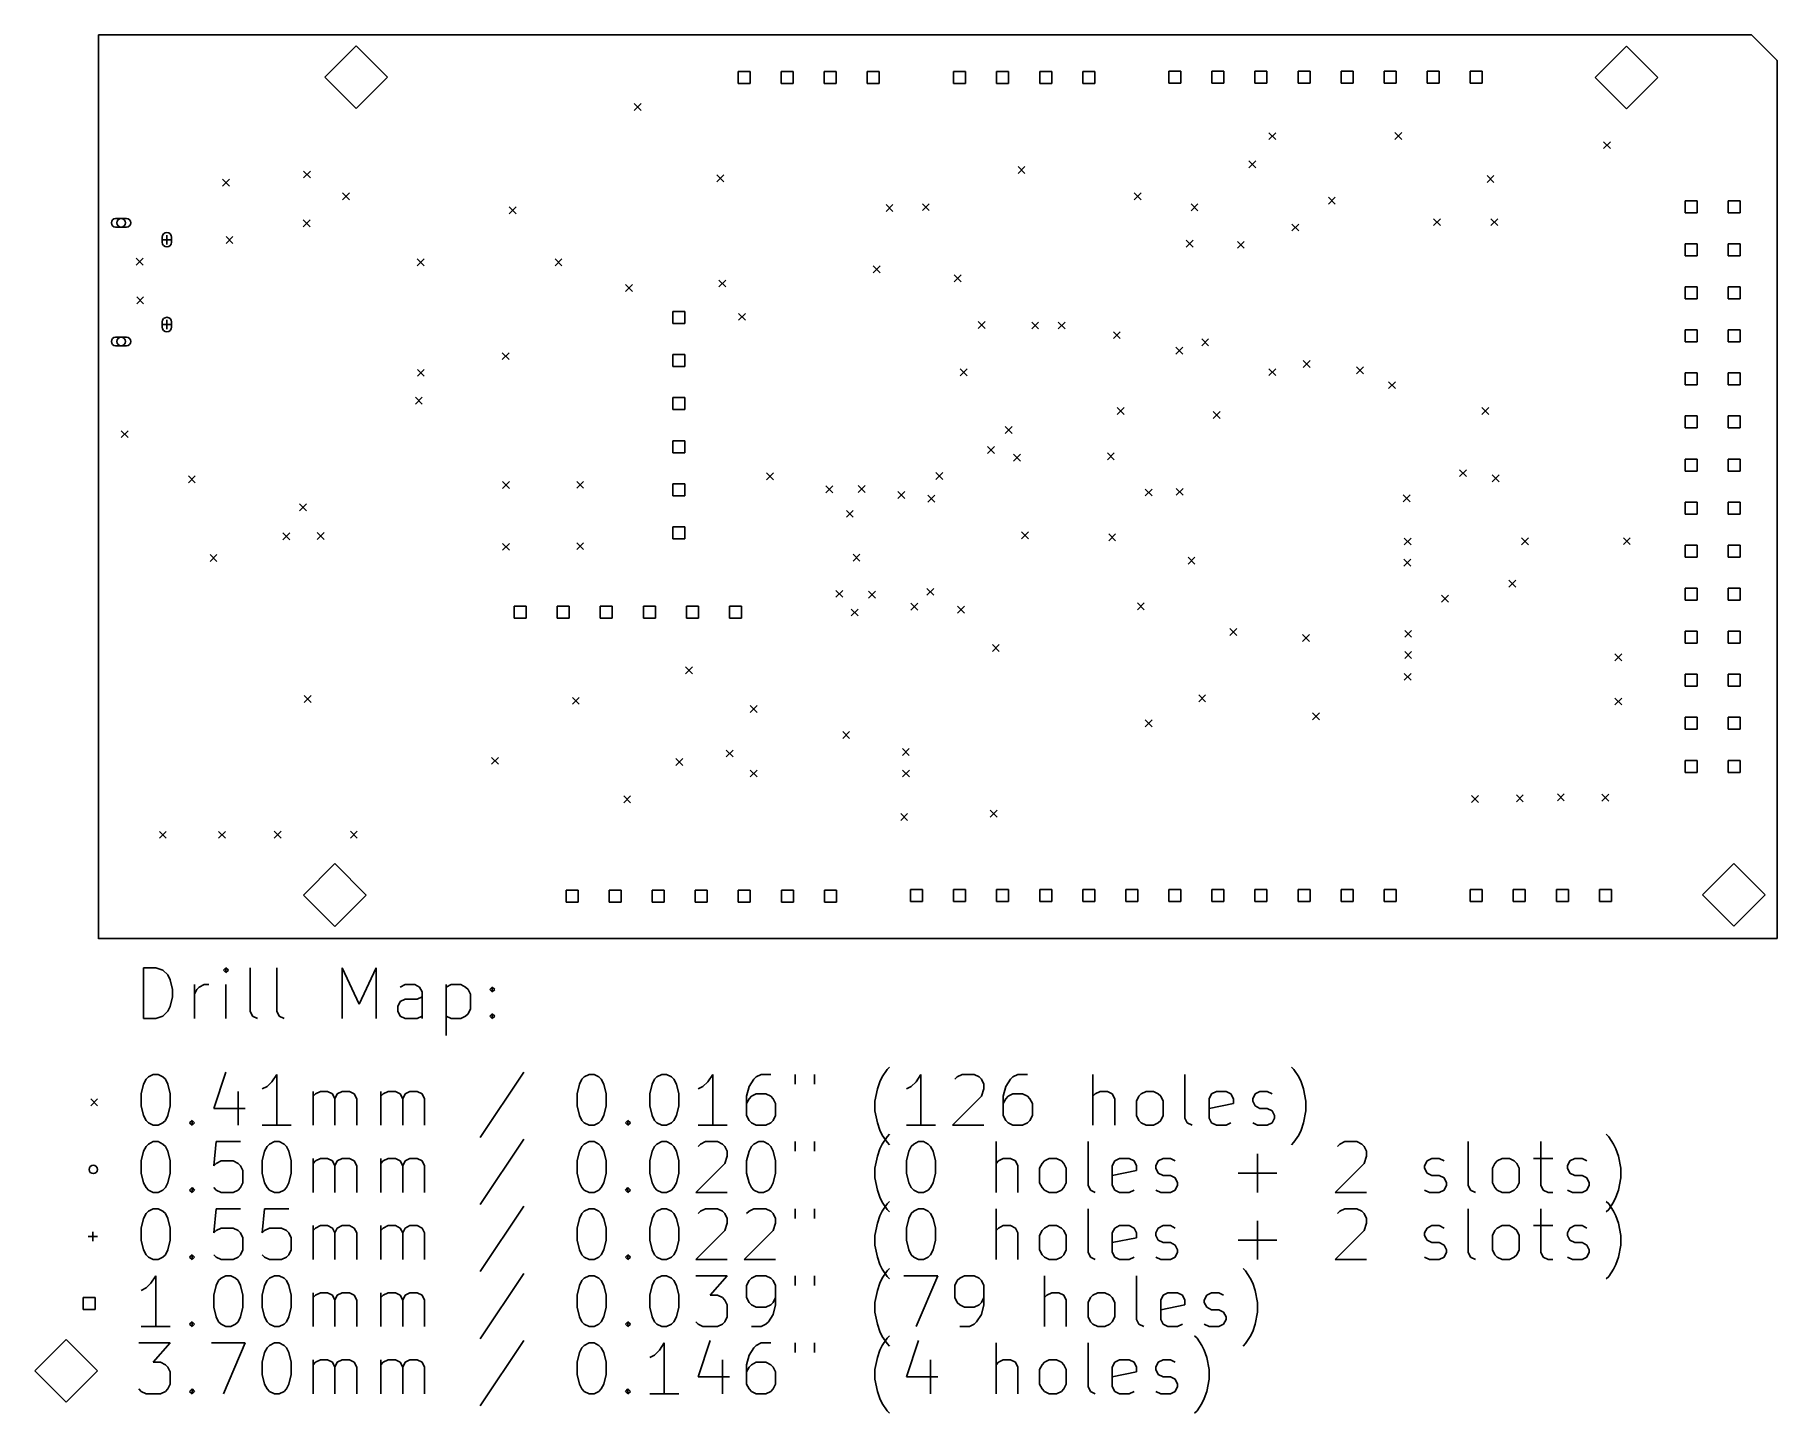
# Model space of a CAD drawing. Extents: x 87 to 190, y -142 to -60.
import ezdxf

# ---------------------------------------------------------------- set-up
doc = ezdxf.new("R2010")
doc.units = 0
doc.header["$MEASUREMENT"] = 0
doc.layers.add('BLACK', color=7, linetype='CONTINUOUS')

msp = doc.modelspace()

# ---------------------------------------------------------------- linework, layer by layer
at = {"layer": 'Black'}
for p, q in [((90.94, -60.27), (90.96, -60.27)), ((90.94, -113.58), (90.94, -60.27)), ((90.97, -60.27), (188.42, -60.27)), ((188.42, -60.27), (188.43, -60.27)), ((188.43, -60.27), (188.44, -60.27)), ((188.44, -60.27), (188.45, -60.27)), ((188.45, -60.27), (189.95, -61.77)), ((106.15, -60.92), (104.3, -62.77)), ((108, -62.77), (106.15, -60.92)), ((181.09, -60.93), (179.24, -62.78)), ((182.94, -62.78), (181.09, -60.93)), ((129.384, -62.4364), (128.676, -62.4364)), ((128.676, -62.4364), (128.676, -63.1436)), ((129.384, -63.1436), (129.384, -62.4364)), ((131.924, -62.4364), (131.216, -62.4364)), ((131.216, -62.4364), (131.216, -63.1436)), ((131.924, -63.1436), (131.924, -62.4364)), ((134.464, -62.4364), (133.756, -62.4364)), ((133.756, -62.4364), (133.756, -63.1436)), ((134.464, -63.1436), (134.464, -62.4364)), ((137.004, -62.4364), (136.296, -62.4364)), ((136.296, -62.4364), (136.296, -63.1436)), ((137.004, -63.1436), (137.004, -62.4364)), ((142.094, -62.4264), (141.386, -62.4264)), ((141.386, -62.4264), (141.386, -63.1336)), ((142.094, -63.1336), (142.094, -62.4264)), ((144.634, -62.4264), (143.926, -62.4264)), ((143.926, -62.4264), (143.926, -63.1336)), ((144.634, -63.1336), (144.634, -62.4264)), ((147.174, -62.4264), (146.466, -62.4264)), ((146.466, -62.4264), (146.466, -63.1336)), ((147.174, -63.1336), (147.174, -62.4264)), ((149.714, -62.4264), (149.006, -62.4264)), ((149.006, -62.4264), (149.006, -63.1336)), ((149.714, -63.1336), (149.714, -62.4264)), ((154.794, -62.4164), (154.086, -62.4164)), ((154.086, -62.4164), (154.086, -63.1236)), ((154.794, -63.1236), (154.794, -62.4164)), ((157.334, -62.4164), (156.626, -62.4164)), ((156.626, -62.4164), (156.626, -63.1236)), ((157.334, -63.1236), (157.334, -62.4164)), ((159.874, -62.4164), (159.166, -62.4164)), ((159.166, -62.4164), (159.166, -63.1236)), ((159.874, -63.1236), (159.874, -62.4164)), ((162.414, -62.4164), (161.706, -62.4164)), ((161.706, -62.4164), (161.706, -63.1236)), ((162.414, -63.1236), (162.414, -62.4164)), ((164.954, -62.4164), (164.246, -62.4164)), ((164.246, -62.4164), (164.246, -63.1236)), ((164.954, -63.1236), (164.954, -62.4164)), ((167.494, -62.4164), (166.786, -62.4164)), ((166.786, -62.4164), (166.786, -63.1236)), ((167.494, -63.1236), (167.494, -62.4164)), ((170.034, -62.4164), (169.326, -62.4164)), ((169.326, -62.4164), (169.326, -63.1236)), ((170.034, -63.1236), (170.034, -62.4164)), ((172.574, -62.4164), (171.866, -62.4164)), ((171.866, -62.4164), (171.866, -63.1236)), ((172.574, -63.1236), (172.574, -62.4164)), ((189.95, -61.77), (189.96, -61.78)), ((189.96, -61.78), (189.97, -61.79)), ((189.97, -61.79), (189.97, -113.53)), ((104.3, -62.77), (106.15, -64.62)), ((106.15, -64.62), (108, -62.77)), ((128.676, -63.1436), (129.384, -63.1436)), ((131.216, -63.1436), (131.924, -63.1436)), ((133.756, -63.1436), (134.464, -63.1436)), ((136.296, -63.1436), (137.004, -63.1436)), ((141.386, -63.1336), (142.094, -63.1336)), ((143.926, -63.1336), (144.634, -63.1336)), ((146.466, -63.1336), (147.174, -63.1336)), ((149.006, -63.1336), (149.714, -63.1336)), ((154.086, -63.1236), (154.794, -63.1236)), ((156.626, -63.1236), (157.334, -63.1236)), ((159.166, -63.1236), (159.874, -63.1236)), ((161.706, -63.1236), (162.414, -63.1236)), ((164.246, -63.1236), (164.954, -63.1236)), ((166.786, -63.1236), (167.494, -63.1236)), ((169.326, -63.1236), (170.034, -63.1236)), ((171.866, -63.1236), (172.574, -63.1236)), ((179.24, -62.78), (181.09, -64.63)), ((181.09, -64.63), (182.94, -62.78)), ((122.547, -64.3268), (122.953, -64.7332)), ((122.953, -64.3268), (122.547, -64.7332)), ((159.987, -66.0468), (160.393, -66.4532)), ((160.393, -66.0468), (159.987, -66.4532)), ((167.417, -66.0368), (167.823, -66.4432)), ((167.823, -66.0368), (167.417, -66.4432)), ((179.727, -66.5768), (180.133, -66.9832)), ((180.133, -66.5768), (179.727, -66.9832)), ((158.807, -67.7068), (159.213, -68.1132)), ((159.213, -67.7068), (158.807, -68.1132)), ((98.2668, -68.7868), (98.6732, -69.1932)), ((98.6732, -68.7868), (98.2668, -69.1932)), ((103.047, -68.3068), (103.453, -68.7132)), ((103.453, -68.3068), (103.047, -68.7132)), ((127.427, -68.5268), (127.833, -68.9332)), ((127.833, -68.5268), (127.427, -68.9332)), ((145.187, -68.0368), (145.593, -68.4432)), ((145.593, -68.0368), (145.187, -68.4432)), ((172.857, -68.5768), (173.263, -68.9832)), ((173.263, -68.5768), (172.857, -68.9832)), ((105.337, -69.5968), (105.743, -70.0032)), ((105.743, -69.5968), (105.337, -70.0032)), ((152.047, -69.5968), (152.453, -70.0032)), ((152.453, -69.5968), (152.047, -70.0032)), ((163.497, -69.8468), (163.903, -70.2532)), ((163.903, -69.8468), (163.497, -70.2532)), ((115.177, -70.4168), (115.583, -70.8232)), ((115.583, -70.4168), (115.177, -70.8232)), ((137.407, -70.2868), (137.813, -70.6932)), ((137.813, -70.2868), (137.407, -70.6932)), ((139.547, -70.2368), (139.953, -70.6432)), ((139.953, -70.2368), (139.547, -70.6432)), ((155.397, -70.2468), (155.803, -70.6532)), ((155.803, -70.2468), (155.397, -70.6532)), ((185.244, -70.0564), (184.536, -70.0564)), ((184.536, -70.0564), (184.536, -70.7636)), ((184.536, -70.7636), (185.244, -70.7636)), ((185.244, -70.7636), (185.244, -70.0564)), ((187.784, -70.0564), (187.076, -70.0564)), ((187.076, -70.0564), (187.076, -70.7636)), ((187.076, -70.7636), (187.784, -70.7636)), ((187.784, -70.7636), (187.784, -70.0564)), ((91.955, -71.11), (92.605, -71.11)), ((91.955, -71.61), (92.605, -71.61)), ((103.027, -71.1868), (103.433, -71.5932)), ((103.433, -71.1868), (103.027, -71.5932)), ((161.347, -71.4368), (161.753, -71.8432)), ((161.753, -71.4368), (161.347, -71.8432)), ((169.697, -71.1168), (170.103, -71.5232)), ((170.103, -71.1168), (169.697, -71.5232)), ((173.087, -71.1168), (173.493, -71.5232)), ((173.493, -71.1168), (173.087, -71.5232)), ((94.705, -72.21), (94.705, -72.51)), ((94.705, -72.36), (95.255, -72.36)), ((94.98, -72.085), (94.98, -72.635)), ((95.255, -72.21), (95.255, -72.51)), ((98.4668, -72.1768), (98.8732, -72.5832)), ((98.8732, -72.1768), (98.4668, -72.5832)), ((155.107, -72.3868), (155.513, -72.7932)), ((155.513, -72.3868), (155.107, -72.7932)), ((158.127, -72.4568), (158.533, -72.8632)), ((158.533, -72.4568), (158.127, -72.8632)), ((185.244, -72.5964), (184.536, -72.5964)), ((184.536, -72.5964), (184.536, -73.3036)), ((185.244, -73.3036), (185.244, -72.5964)), ((187.784, -72.5964), (187.076, -72.5964)), ((187.076, -72.5964), (187.076, -73.3036)), ((187.784, -73.3036), (187.784, -72.5964)), ((93.1668, -73.4468), (93.5732, -73.8532)), ((93.5732, -73.4468), (93.1668, -73.8532)), ((109.747, -73.4868), (110.153, -73.8932)), ((110.153, -73.4868), (109.747, -73.8932)), ((117.877, -73.4868), (118.283, -73.8932)), ((118.283, -73.4868), (117.877, -73.8932)), ((136.647, -73.9068), (137.053, -74.3132)), ((137.053, -73.9068), (136.647, -74.3132)), ((184.536, -73.3036), (185.244, -73.3036)), ((187.076, -73.3036), (187.784, -73.3036)), ((122.037, -75.0068), (122.443, -75.4132)), ((122.443, -75.0068), (122.037, -75.4132)), ((127.537, -74.7368), (127.943, -75.1432)), ((127.943, -74.7368), (127.537, -75.1432)), ((141.427, -74.4368), (141.833, -74.8432)), ((141.833, -74.4368), (141.427, -74.8432)), ((93.1968, -75.7368), (93.6032, -76.1432)), ((93.6032, -75.7368), (93.1968, -76.1432)), ((185.244, -75.1364), (184.536, -75.1364)), ((184.536, -75.1364), (184.536, -75.8436)), ((184.536, -75.8436), (185.244, -75.8436)), ((185.244, -75.8436), (185.244, -75.1364)), ((187.784, -75.1364), (187.076, -75.1364)), ((187.076, -75.1364), (187.076, -75.8436)), ((187.076, -75.8436), (187.784, -75.8436)), ((187.784, -75.8436), (187.784, -75.1364)), ((94.98, -77.085), (94.98, -77.635)), ((125.524, -76.5964), (124.816, -76.5964)), ((124.816, -76.5964), (124.816, -77.3036)), ((125.524, -77.3036), (125.524, -76.5964)), ((128.697, -76.7068), (129.103, -77.1132)), ((129.103, -76.7068), (128.697, -77.1132)), ((91.955, -78.11), (92.605, -78.11)), ((94.705, -77.21), (94.705, -77.51)), ((94.705, -77.36), (95.255, -77.36)), ((95.255, -77.21), (95.255, -77.51)), ((124.816, -77.3036), (125.524, -77.3036)), ((142.837, -77.1868), (143.243, -77.5932)), ((143.243, -77.1868), (142.837, -77.5932)), ((145.997, -77.2168), (146.403, -77.6232)), ((146.403, -77.2168), (145.997, -77.6232)), ((147.557, -77.2168), (147.963, -77.6232)), ((147.963, -77.2168), (147.557, -77.6232)), ((150.817, -77.7868), (151.223, -78.1932)), ((151.223, -77.7868), (150.817, -78.1932)), ((185.244, -77.6764), (184.536, -77.6764)), ((184.536, -77.6764), (184.536, -78.3836)), ((185.244, -78.3836), (185.244, -77.6764)), ((187.784, -77.6764), (187.076, -77.6764)), ((187.076, -77.6764), (187.076, -78.3836)), ((187.784, -78.3836), (187.784, -77.6764)), ((91.955, -78.61), (92.605, -78.61)), ((114.767, -79.0268), (115.173, -79.4332)), ((115.173, -79.0268), (114.767, -79.4332)), ((125.524, -79.1364), (124.816, -79.1364)), ((124.816, -79.1364), (124.816, -79.8436)), ((125.524, -79.8436), (125.524, -79.1364)), ((154.507, -78.6968), (154.913, -79.1032)), ((154.913, -78.6968), (154.507, -79.1032)), ((156.027, -78.2068), (156.433, -78.6132)), ((156.433, -78.2068), (156.027, -78.6132)), ((184.536, -78.3836), (185.244, -78.3836)), ((187.076, -78.3836), (187.784, -78.3836)), ((109.757, -80.0068), (110.163, -80.4132)), ((110.163, -80.0068), (109.757, -80.4132)), ((124.816, -79.8436), (125.524, -79.8436)), ((141.777, -79.9768), (142.183, -80.3832)), ((142.183, -79.9768), (141.777, -80.3832)), ((159.987, -79.9668), (160.393, -80.3732)), ((160.393, -79.9668), (159.987, -80.3732)), ((162.007, -79.4868), (162.413, -79.8932)), ((162.413, -79.4868), (162.007, -79.8932)), ((165.157, -79.8668), (165.563, -80.2732)), ((165.563, -79.8668), (165.157, -80.2732)), ((167.047, -80.7368), (167.453, -81.1432)), ((167.453, -80.7368), (167.047, -81.1432)), ((185.244, -80.2164), (184.536, -80.2164)), ((184.536, -80.2164), (184.536, -80.9236)), ((184.536, -80.9236), (185.244, -80.9236)), ((185.244, -80.9236), (185.244, -80.2164)), ((187.784, -80.2164), (187.076, -80.2164)), ((187.076, -80.2164), (187.076, -80.9236)), ((187.076, -80.9236), (187.784, -80.9236)), ((187.784, -80.9236), (187.784, -80.2164)), ((109.637, -81.6468), (110.043, -82.0532)), ((110.043, -81.6468), (109.637, -82.0532)), ((125.524, -81.6764), (124.816, -81.6764)), ((124.816, -81.6764), (124.816, -82.3836)), ((125.524, -82.3836), (125.524, -81.6764)), ((124.816, -82.3836), (125.524, -82.3836)), ((151.037, -82.2568), (151.443, -82.6632)), ((151.443, -82.2568), (151.037, -82.6632)), ((156.707, -82.4968), (157.113, -82.9032)), ((157.113, -82.4968), (156.707, -82.9032)), ((172.557, -82.2568), (172.963, -82.6632)), ((172.963, -82.2568), (172.557, -82.6632)), ((185.244, -82.7564), (184.536, -82.7564)), ((184.536, -82.7564), (184.536, -83.4636)), ((185.244, -83.4636), (185.244, -82.7564)), ((187.784, -82.7564), (187.076, -82.7564)), ((187.076, -82.7564), (187.076, -83.4636)), ((187.784, -83.4636), (187.784, -82.7564)), ((92.2868, -83.6268), (92.6932, -84.0332)), ((92.6932, -83.6268), (92.2868, -84.0332)), ((125.524, -84.2164), (124.816, -84.2164)), ((124.816, -84.2164), (124.816, -84.9236)), ((125.524, -84.9236), (125.524, -84.2164)), ((144.437, -83.3868), (144.843, -83.7932)), ((144.843, -83.3868), (144.437, -83.7932)), ((184.536, -83.4636), (185.244, -83.4636)), ((187.076, -83.4636), (187.784, -83.4636)), ((124.816, -84.9236), (125.524, -84.9236)), ((143.397, -84.5568), (143.803, -84.9632)), ((143.803, -84.5568), (143.397, -84.9632)), ((144.927, -85.0168), (145.333, -85.4232)), ((145.333, -85.0168), (144.927, -85.4232)), ((150.457, -84.9368), (150.863, -85.3432)), ((150.863, -84.9368), (150.457, -85.3432)), ((185.244, -85.2964), (184.536, -85.2964)), ((184.536, -85.2964), (184.536, -86.0036)), ((185.244, -86.0036), (185.244, -85.2964)), ((187.784, -85.2964), (187.076, -85.2964)), ((187.076, -85.2964), (187.076, -86.0036)), ((187.784, -86.0036), (187.784, -85.2964)), ((96.2468, -86.2968), (96.6532, -86.7032)), ((96.6532, -86.2968), (96.2468, -86.7032)), ((130.357, -86.1168), (130.763, -86.5232)), ((130.763, -86.1168), (130.357, -86.5232)), ((140.347, -86.0968), (140.753, -86.5032)), ((140.753, -86.0968), (140.347, -86.5032)), ((171.237, -85.9268), (171.643, -86.3332)), ((171.643, -85.9268), (171.237, -86.3332)), ((173.167, -86.2268), (173.573, -86.6332)), ((173.573, -86.2268), (173.167, -86.6332)), ((184.536, -86.0036), (185.244, -86.0036)), ((187.076, -86.0036), (187.784, -86.0036)), ((114.787, -86.6268), (115.193, -87.0332)), ((115.193, -86.6268), (114.787, -87.0332)), ((119.157, -86.6168), (119.563, -87.0232)), ((119.563, -86.6168), (119.157, -87.0232)), ((125.524, -86.7564), (124.816, -86.7564)), ((124.816, -86.7564), (124.816, -87.4636)), ((125.524, -87.4636), (125.524, -86.7564)), ((133.857, -86.8768), (134.263, -87.2832)), ((134.263, -86.8768), (133.857, -87.2832)), ((135.757, -86.8568), (136.163, -87.2632)), ((136.163, -86.8568), (135.757, -87.2632)), ((138.097, -87.2168), (138.503, -87.6232)), ((138.503, -87.2168), (138.097, -87.6232)), ((152.687, -87.0668), (153.093, -87.4732)), ((153.093, -87.0668), (152.687, -87.4732)), ((154.517, -87.0268), (154.923, -87.4332)), ((154.923, -87.0268), (154.517, -87.4332)), ((102.807, -87.9468), (103.213, -88.3532)), ((103.213, -87.9468), (102.807, -88.3532)), ((124.816, -87.4636), (125.524, -87.4636)), ((135.067, -88.3268), (135.473, -88.7332)), ((135.473, -88.3268), (135.067, -88.7332)), ((139.867, -87.4268), (140.273, -87.8332)), ((140.273, -87.4268), (139.867, -87.8332)), ((167.917, -87.4168), (168.323, -87.8232)), ((168.323, -87.4168), (167.917, -87.8232)), ((185.244, -87.8364), (184.536, -87.8364)), ((184.536, -87.8364), (184.536, -88.5436)), ((185.244, -88.5436), (185.244, -87.8364)), ((187.784, -87.8364), (187.076, -87.8364)), ((187.076, -87.8364), (187.076, -88.5436)), ((187.784, -88.5436), (187.784, -87.8364)), ((125.524, -89.2964), (124.816, -89.2964)), ((124.816, -89.2964), (124.816, -90.0036)), ((125.524, -90.0036), (125.524, -89.2964)), ((184.536, -88.5436), (185.244, -88.5436)), ((187.076, -88.5436), (187.784, -88.5436)), ((101.817, -89.6568), (102.223, -90.0632)), ((102.223, -89.6568), (101.817, -90.0632)), ((103.847, -89.6368), (104.253, -90.0432)), ((104.253, -89.6368), (103.847, -90.0432)), ((114.787, -90.2768), (115.193, -90.6832)), ((115.193, -90.2768), (114.787, -90.6832)), ((119.157, -90.2368), (119.563, -90.6432)), ((119.563, -90.2368), (119.157, -90.6432)), ((124.816, -90.0036), (125.524, -90.0036)), ((145.397, -89.5968), (145.803, -90.0032)), ((145.803, -89.5968), (145.397, -90.0032)), ((150.537, -89.7168), (150.943, -90.1232)), ((150.943, -89.7168), (150.537, -90.1232)), ((167.967, -89.9568), (168.373, -90.3632)), ((168.373, -89.9568), (167.967, -90.3632)), ((174.897, -89.9468), (175.303, -90.3532)), ((175.303, -89.9468), (174.897, -90.3532)), ((180.897, -89.9368), (181.303, -90.3432)), ((181.303, -89.9368), (180.897, -90.3432)), ((185.244, -90.3764), (184.536, -90.3764)), ((184.536, -90.3764), (184.536, -91.0836)), ((185.244, -91.0836), (185.244, -90.3764)), ((187.784, -90.3764), (187.076, -90.3764)), ((187.076, -90.3764), (187.076, -91.0836)), ((187.784, -91.0836), (187.784, -90.3764)), ((97.5268, -90.9368), (97.9332, -91.3432)), ((97.9332, -90.9368), (97.5268, -91.3432)), ((135.457, -90.9168), (135.863, -91.3232)), ((135.863, -90.9168), (135.457, -91.3232)), ((155.217, -91.0868), (155.623, -91.4932)), ((155.623, -91.0868), (155.217, -91.4932)), ((167.947, -91.2068), (168.353, -91.6132)), ((168.353, -91.2068), (167.947, -91.6132)), ((184.536, -91.0836), (185.244, -91.0836)), ((187.076, -91.0836), (187.784, -91.0836)), ((174.147, -92.4468), (174.553, -92.8532)), ((174.553, -92.4468), (174.147, -92.8532)), ((134.447, -93.0468), (134.853, -93.4532)), ((134.853, -93.0468), (134.447, -93.4532)), ((136.367, -93.0968), (136.773, -93.5032)), ((136.773, -93.0968), (136.367, -93.5032)), ((139.807, -92.9268), (140.213, -93.3332)), ((140.213, -92.9268), (139.807, -93.3332)), ((170.167, -93.3368), (170.573, -93.7432)), ((170.573, -93.3368), (170.167, -93.7432)), ((185.244, -92.9164), (184.536, -92.9164)), ((184.536, -92.9164), (184.536, -93.6236)), ((185.244, -93.6236), (185.244, -92.9164)), ((187.784, -92.9164), (187.076, -92.9164)), ((187.076, -92.9164), (187.076, -93.6236)), ((187.784, -93.6236), (187.784, -92.9164)), ((116.174, -93.9864), (115.466, -93.9864)), ((115.466, -93.9864), (115.466, -94.6936)), ((116.174, -94.6936), (116.174, -93.9864)), ((118.714, -93.9864), (118.006, -93.9864)), ((118.006, -93.9864), (118.006, -94.6936)), ((118.714, -94.6936), (118.714, -93.9864)), ((121.254, -93.9864), (120.546, -93.9864)), ((120.546, -93.9864), (120.546, -94.6936)), ((121.254, -94.6936), (121.254, -93.9864)), ((123.794, -93.9864), (123.086, -93.9864)), ((123.086, -93.9864), (123.086, -94.6936)), ((123.794, -94.6936), (123.794, -93.9864)), ((126.334, -93.9864), (125.626, -93.9864)), ((125.626, -93.9864), (125.626, -94.6936)), ((126.334, -94.6936), (126.334, -93.9864)), ((128.874, -93.9864), (128.166, -93.9864)), ((128.166, -93.9864), (128.166, -94.6936)), ((128.874, -94.6936), (128.874, -93.9864)), ((135.347, -94.1468), (135.753, -94.5532)), ((135.753, -94.1468), (135.347, -94.5532)), ((138.867, -93.8068), (139.273, -94.2132)), ((139.273, -93.8068), (138.867, -94.2132)), ((141.627, -93.9768), (142.033, -94.3832)), ((142.033, -93.9768), (141.627, -94.3832)), ((152.227, -93.7868), (152.633, -94.1932)), ((152.633, -93.7868), (152.227, -94.1932)), ((184.536, -93.6236), (185.244, -93.6236)), ((187.076, -93.6236), (187.784, -93.6236)), ((115.466, -94.6936), (116.174, -94.6936)), ((118.006, -94.6936), (118.714, -94.6936)), ((120.546, -94.6936), (121.254, -94.6936)), ((123.086, -94.6936), (123.794, -94.6936)), ((125.626, -94.6936), (126.334, -94.6936)), ((128.166, -94.6936), (128.874, -94.6936)), ((157.687, -95.2968), (158.093, -95.7032)), ((158.093, -95.2968), (157.687, -95.7032)), ((167.997, -95.4068), (168.403, -95.8132)), ((168.403, -95.4068), (167.997, -95.8132)), ((185.244, -95.4564), (184.536, -95.4564)), ((184.536, -95.4564), (184.536, -96.1636)), ((185.244, -96.1636), (185.244, -95.4564)), ((187.784, -95.4564), (187.076, -95.4564)), ((187.076, -95.4564), (187.076, -96.1636)), ((187.784, -96.1636), (187.784, -95.4564)), ((143.677, -96.2368), (144.083, -96.6432)), ((144.083, -96.2368), (143.677, -96.6432)), ((161.967, -95.6568), (162.373, -96.0632)), ((162.373, -95.6568), (161.967, -96.0632)), ((184.536, -96.1636), (185.244, -96.1636)), ((187.076, -96.1636), (187.784, -96.1636)), ((125.577, -97.5568), (125.983, -97.9632)), ((125.983, -97.5568), (125.577, -97.9632)), ((167.997, -96.6568), (168.403, -97.0632)), ((168.403, -96.6568), (167.997, -97.0632)), ((180.397, -96.7968), (180.803, -97.2032)), ((180.803, -96.7968), (180.397, -97.2032)), ((167.967, -97.9468), (168.373, -98.3532)), ((168.373, -97.9468), (167.967, -98.3532)), ((185.244, -97.9964), (184.536, -97.9964)), ((184.536, -97.9964), (184.536, -98.7036)), ((185.244, -98.7036), (185.244, -97.9964)), ((187.784, -97.9964), (187.076, -97.9964)), ((187.076, -97.9964), (187.076, -98.7036)), ((187.784, -98.7036), (187.784, -97.9964)), ((103.087, -99.2568), (103.493, -99.6632)), ((103.493, -99.2568), (103.087, -99.6632)), ((118.897, -99.3568), (119.303, -99.7632)), ((119.303, -99.3568), (118.897, -99.7632)), ((155.847, -99.2068), (156.253, -99.6132)), ((156.253, -99.2068), (155.847, -99.6132)), ((180.397, -99.3968), (180.803, -99.8032)), ((180.803, -99.3968), (180.397, -99.8032)), ((184.536, -98.7036), (185.244, -98.7036)), ((187.076, -98.7036), (187.784, -98.7036)), ((129.387, -99.8368), (129.793, -100.243)), ((129.793, -99.8368), (129.387, -100.243)), ((152.687, -100.687), (153.093, -101.093)), ((153.093, -100.687), (152.687, -101.093)), ((162.557, -100.277), (162.963, -100.683)), ((162.963, -100.277), (162.557, -100.683)), ((185.244, -100.536), (184.536, -100.536)), ((184.536, -100.536), (184.536, -101.244)), ((185.244, -101.244), (185.244, -100.536)), ((187.784, -100.536), (187.076, -100.536)), ((187.076, -100.536), (187.076, -101.244)), ((187.784, -101.244), (187.784, -100.536)), ((134.847, -101.377), (135.253, -101.783)), ((135.253, -101.377), (134.847, -101.783)), ((184.536, -101.244), (185.244, -101.244)), ((187.076, -101.244), (187.784, -101.244)), ((127.977, -102.467), (128.383, -102.873)), ((128.383, -102.467), (127.977, -102.873)), ((138.367, -102.377), (138.773, -102.783)), ((138.773, -102.377), (138.367, -102.783)), ((114.127, -102.897), (114.533, -103.303)), ((114.533, -102.897), (114.127, -103.303)), ((125.007, -102.967), (125.413, -103.373)), ((125.413, -102.967), (125.007, -103.373)), ((129.387, -103.647), (129.793, -104.053)), ((129.793, -103.647), (129.387, -104.053)), ((138.377, -103.647), (138.783, -104.053)), ((138.783, -103.647), (138.377, -104.053)), ((185.244, -103.076), (184.536, -103.076)), ((184.536, -103.076), (184.536, -103.784)), ((184.536, -103.784), (185.244, -103.784)), ((185.244, -103.784), (185.244, -103.076)), ((187.784, -103.076), (187.076, -103.076)), ((187.076, -103.076), (187.076, -103.784)), ((187.076, -103.784), (187.784, -103.784)), ((187.784, -103.784), (187.784, -103.076)), ((121.927, -105.177), (122.333, -105.583)), ((122.333, -105.177), (121.927, -105.583)), ((171.947, -105.147), (172.353, -105.553)), ((172.353, -105.147), (171.947, -105.553)), ((174.587, -105.107), (174.993, -105.513)), ((174.993, -105.107), (174.587, -105.513)), ((177.007, -105.057), (177.413, -105.463)), ((177.413, -105.057), (177.007, -105.463)), ((179.627, -105.077), (180.033, -105.483)), ((180.033, -105.077), (179.627, -105.483)), ((138.267, -106.217), (138.673, -106.623)), ((138.673, -106.217), (138.267, -106.623)), ((143.547, -106.017), (143.953, -106.423)), ((143.953, -106.017), (143.547, -106.423)), ((94.5368, -107.267), (94.9432, -107.673)), ((94.9432, -107.267), (94.5368, -107.673)), ((98.0268, -107.267), (98.4332, -107.673)), ((98.4332, -107.267), (98.0268, -107.673)), ((101.307, -107.257), (101.713, -107.663)), ((101.713, -107.257), (101.307, -107.663)), ((105.807, -107.257), (106.213, -107.663)), ((106.213, -107.257), (105.807, -107.663)), ((104.88, -109.17), (103.03, -111.02)), ((106.73, -111.02), (104.88, -109.17)), ((187.42, -109.16), (185.57, -111.01)), ((189.27, -111.01), (187.42, -109.16)), ((119.234, -110.736), (118.526, -110.736)), ((118.526, -110.736), (118.526, -111.444)), ((119.234, -111.444), (119.234, -110.736)), ((121.774, -110.736), (121.066, -110.736)), ((121.066, -110.736), (121.066, -111.444)), ((121.774, -111.444), (121.774, -110.736)), ((124.314, -110.736), (123.606, -110.736)), ((123.606, -110.736), (123.606, -111.444)), ((124.314, -111.444), (124.314, -110.736)), ((126.854, -110.736), (126.146, -110.736)), ((126.146, -110.736), (126.146, -111.444)), ((126.854, -111.444), (126.854, -110.736)), ((129.394, -110.736), (128.686, -110.736)), ((128.686, -110.736), (128.686, -111.444)), ((129.394, -111.444), (129.394, -110.736)), ((131.934, -110.736), (131.226, -110.736)), ((131.226, -110.736), (131.226, -111.444)), ((131.934, -111.444), (131.934, -110.736)), ((134.474, -110.736), (133.766, -110.736)), ((133.766, -110.736), (133.766, -111.444)), ((134.474, -111.444), (134.474, -110.736)), ((139.554, -110.686), (138.846, -110.686)), ((138.846, -110.686), (138.846, -111.394)), ((139.554, -111.394), (139.554, -110.686)), ((142.094, -110.686), (141.386, -110.686)), ((141.386, -110.686), (141.386, -111.394)), ((142.094, -111.394), (142.094, -110.686)), ((144.634, -110.686), (143.926, -110.686)), ((143.926, -110.686), (143.926, -111.394)), ((144.634, -111.394), (144.634, -110.686)), ((147.174, -110.686), (146.466, -110.686)), ((146.466, -110.686), (146.466, -111.394)), ((147.174, -111.394), (147.174, -110.686)), ((149.714, -110.686), (149.006, -110.686)), ((149.006, -110.686), (149.006, -111.394)), ((149.714, -111.394), (149.714, -110.686)), ((152.254, -110.686), (151.546, -110.686)), ((151.546, -110.686), (151.546, -111.394)), ((152.254, -111.394), (152.254, -110.686)), ((154.794, -110.686), (154.086, -110.686)), ((154.086, -110.686), (154.086, -111.394)), ((154.794, -111.394), (154.794, -110.686)), ((157.334, -110.686), (156.626, -110.686)), ((156.626, -110.686), (156.626, -111.394)), ((157.334, -111.394), (157.334, -110.686)), ((159.874, -110.686), (159.166, -110.686)), ((159.166, -110.686), (159.166, -111.394)), ((159.874, -111.394), (159.874, -110.686)), ((162.414, -110.686), (161.706, -110.686)), ((161.706, -110.686), (161.706, -111.394)), ((162.414, -111.394), (162.414, -110.686)), ((164.954, -110.686), (164.246, -110.686)), ((164.246, -110.686), (164.246, -111.394)), ((164.954, -111.394), (164.954, -110.686)), ((167.494, -110.686), (166.786, -110.686)), ((166.786, -110.686), (166.786, -111.394)), ((167.494, -111.394), (167.494, -110.686)), ((172.574, -110.686), (171.866, -110.686)), ((171.866, -110.686), (171.866, -111.394)), ((172.574, -111.394), (172.574, -110.686)), ((175.114, -110.686), (174.406, -110.686)), ((174.406, -110.686), (174.406, -111.394)), ((175.114, -111.394), (175.114, -110.686)), ((177.654, -110.686), (176.946, -110.686)), ((176.946, -110.686), (176.946, -111.394)), ((177.654, -111.394), (177.654, -110.686)), ((180.194, -110.686), (179.486, -110.686)), ((179.486, -110.686), (179.486, -111.394)), ((180.194, -111.394), (180.194, -110.686)), ((103.03, -111.02), (104.88, -112.87)), ((104.88, -112.87), (106.73, -111.02)), ((118.526, -111.444), (119.234, -111.444)), ((121.066, -111.444), (121.774, -111.444)), ((123.606, -111.444), (124.314, -111.444)), ((126.146, -111.444), (126.854, -111.444)), ((128.686, -111.444), (129.394, -111.444)), ((131.226, -111.444), (131.934, -111.444)), ((133.766, -111.444), (134.474, -111.444)), ((138.846, -111.394), (139.554, -111.394)), ((141.386, -111.394), (142.094, -111.394)), ((143.926, -111.394), (144.634, -111.394)), ((146.466, -111.394), (147.174, -111.394)), ((149.006, -111.394), (149.714, -111.394)), ((151.546, -111.394), (152.254, -111.394)), ((154.086, -111.394), (154.794, -111.394)), ((156.626, -111.394), (157.334, -111.394)), ((159.166, -111.394), (159.874, -111.394)), ((161.706, -111.394), (162.414, -111.394)), ((164.246, -111.394), (164.954, -111.394)), ((166.786, -111.394), (167.494, -111.394)), ((171.866, -111.394), (172.574, -111.394)), ((174.406, -111.394), (175.114, -111.394)), ((176.946, -111.394), (177.654, -111.394)), ((179.486, -111.394), (180.194, -111.394)), ((185.57, -111.01), (187.42, -112.86)), ((187.42, -112.86), (189.27, -111.01)), ((189.97, -113.58), (90.94, -113.58)), ((90.94, -113.58), (90.94, -113.6)), ((189.97, -113.53), (189.97, -113.54)), ((189.97, -113.54), (189.97, -113.55)), ((189.97, -113.55), (189.97, -113.56)), ((189.97, -113.56), (189.97, -113.58)), ((93.6043, -118.307), (93.6043, -115.307)), ((93.6043, -115.307), (94.3186, -115.307)), ((94.3186, -115.307), (94.7471, -115.45)), ((94.7471, -115.45), (95.0329, -115.736)), ((95.0329, -115.736), (95.1757, -116.021)), ((95.1757, -116.021), (95.3186, -116.593)), ((98.4614, -115.307), (98.3186, -115.45)), ((98.3186, -115.45), (98.4614, -115.593)), ((98.6043, -115.45), (98.4614, -115.307)), ((98.4614, -115.307), (98.4614, -115.593)), ((98.4614, -115.593), (98.6043, -115.45)), ((99.89, -117.879), (99.89, -115.307)), ((101.461, -117.879), (101.461, -115.307)), ((105.319, -118.307), (105.319, -115.307)), ((105.319, -115.307), (106.319, -117.45)), ((106.319, -117.45), (107.319, -115.307)), ((107.319, -115.307), (107.319, -118.307)), ((95.3186, -117.021), (95.1757, -117.593)), ((95.3186, -116.593), (95.3186, -117.021)), ((96.6043, -118.307), (96.6043, -116.307)), ((96.6043, -116.879), (96.7471, -116.593)), ((96.7471, -116.593), (96.89, -116.45)), ((96.89, -116.45), (97.1757, -116.307)), ((97.1757, -116.307), (97.4614, -116.307)), ((98.4614, -118.307), (98.4614, -116.307)), ((109.033, -116.307), (108.747, -116.45)), ((108.747, -117.307), (109.033, -117.164)), ((109.604, -116.307), (109.033, -116.307)), ((109.033, -117.164), (109.747, -117.164)), ((109.89, -116.45), (109.604, -116.307)), ((109.747, -117.164), (110.033, -117.021)), ((110.033, -116.736), (109.89, -116.45)), ((110.033, -118.307), (110.033, -116.736)), ((111.461, -116.307), (111.461, -119.307)), ((111.461, -116.45), (111.747, -116.307)), ((111.747, -116.307), (112.319, -116.307)), ((112.319, -116.307), (112.604, -116.45)), ((112.604, -116.45), (112.747, -116.593)), ((112.747, -116.593), (112.89, -116.879)), ((112.89, -116.879), (112.89, -117.736)), ((114.033, -116.593), (114.176, -116.45)), ((114.176, -116.736), (114.033, -116.593)), ((114.176, -116.45), (114.319, -116.593)), ((114.176, -116.45), (114.176, -116.736)), ((114.319, -116.593), (114.176, -116.736)), ((94.7471, -118.164), (94.3186, -118.307)), ((95.0329, -117.879), (94.7471, -118.164)), ((95.1757, -117.593), (95.0329, -117.879)), ((100.033, -118.164), (99.89, -117.879)), ((100.319, -118.307), (100.033, -118.164)), ((101.604, -118.164), (101.461, -117.879)), ((101.89, -118.307), (101.604, -118.164)), ((108.604, -117.593), (108.747, -117.307)), ((108.604, -117.879), (108.604, -117.593)), ((108.747, -118.164), (108.604, -117.879)), ((109.033, -118.307), (108.747, -118.164)), ((110.033, -118.164), (109.747, -118.307)), ((111.747, -118.307), (111.461, -118.164)), ((112.604, -118.164), (112.319, -118.307)), ((112.747, -118.021), (112.604, -118.164)), ((112.89, -117.736), (112.747, -118.021)), ((114.033, -118.164), (114.176, -118.021)), ((114.176, -118.307), (114.033, -118.164)), ((114.176, -118.021), (114.319, -118.164)), ((114.176, -118.021), (114.176, -118.307)), ((114.319, -118.164), (114.176, -118.307)), ((94.3186, -118.307), (93.6043, -118.307)), ((109.747, -118.307), (109.033, -118.307)), ((112.319, -118.307), (111.747, -118.307)), ((137.461, -121.321), (137.604, -121.179)), ((161.461, -121.321), (161.319, -121.179)), ((93.4614, -122.75), (93.6043, -122.179)), ((93.6043, -122.179), (93.7471, -121.893)), ((93.7471, -121.893), (93.89, -121.75)), ((93.89, -121.75), (94.1757, -121.607)), ((94.1757, -121.607), (94.4614, -121.607)), ((94.4614, -121.607), (94.7471, -121.75)), ((94.7471, -121.75), (94.89, -121.893)), ((94.89, -121.893), (95.0329, -122.179)), ((95.0329, -122.179), (95.1757, -122.75)), ((98.4614, -121.464), (97.7471, -123.607)), ((101.176, -122.036), (100.89, -122.321)), ((101.461, -121.607), (101.176, -122.036)), ((101.461, -124.607), (101.461, -121.607)), ((116.033, -121.464), (113.461, -125.321)), ((119.176, -122.75), (119.319, -122.179)), ((119.319, -122.179), (119.461, -121.893)), ((119.461, -121.893), (119.604, -121.75)), ((119.604, -121.75), (119.89, -121.607)), ((119.89, -121.607), (120.176, -121.607)), ((120.176, -121.607), (120.461, -121.75)), ((120.461, -121.75), (120.604, -121.893)), ((120.604, -121.893), (120.747, -122.179)), ((120.747, -122.179), (120.89, -122.75)), ((123.461, -122.75), (123.604, -122.179)), ((123.604, -122.179), (123.747, -121.893)), ((123.747, -121.893), (123.89, -121.75)), ((123.89, -121.75), (124.176, -121.607)), ((124.176, -121.607), (124.461, -121.607)), ((124.461, -121.607), (124.747, -121.75)), ((124.747, -121.75), (124.89, -121.893)), ((124.89, -121.893), (125.033, -122.179)), ((125.033, -122.179), (125.176, -122.75)), ((126.89, -122.036), (126.604, -122.321)), ((127.176, -121.607), (126.89, -122.036)), ((127.176, -124.607), (127.176, -121.607)), ((129.604, -121.893), (129.319, -122.321)), ((129.747, -121.75), (129.604, -121.893)), ((130.033, -121.607), (129.747, -121.75)), ((130.604, -121.607), (130.033, -121.607)), ((132.033, -121.607), (132.033, -122.179)), ((133.176, -121.607), (133.176, -122.179)), ((136.89, -122.464), (137.033, -122.036)), ((137.033, -122.036), (137.176, -121.75)), ((137.176, -121.75), (137.461, -121.321)), ((139.176, -122.036), (138.89, -122.321)), ((139.461, -121.607), (139.176, -122.036)), ((139.461, -124.607), (139.461, -121.607)), ((141.461, -121.893), (141.604, -121.75)), ((141.604, -121.75), (141.89, -121.607)), ((141.89, -121.607), (142.604, -121.607)), ((142.604, -121.607), (142.89, -121.75)), ((142.89, -121.75), (143.033, -121.893)), ((143.033, -121.893), (143.176, -122.179)), ((143.176, -122.179), (143.176, -122.464)), ((144.747, -121.893), (144.461, -122.321)), ((144.89, -121.75), (144.747, -121.893)), ((145.176, -121.607), (144.89, -121.75)), ((145.747, -121.607), (145.176, -121.607)), ((149.604, -124.607), (149.604, -121.607)), ((155.033, -124.179), (155.033, -121.607)), ((161.747, -121.75), (161.461, -121.321)), ((161.89, -122.036), (161.747, -121.75)), ((162.033, -122.464), (161.89, -122.036)), ((90.4836, -123.047), (90.89, -123.453)), ((90.89, -123.047), (90.4836, -123.453)), ((93.4614, -123.464), (93.4614, -122.75)), ((95.1757, -122.75), (95.1757, -123.464)), ((99.1757, -122.607), (99.1757, -124.607)), ((100.89, -122.321), (100.604, -122.464)), ((103.604, -124.607), (103.604, -122.607)), ((103.604, -122.893), (103.747, -122.75)), ((103.747, -122.75), (104.033, -122.607)), ((104.033, -122.607), (104.461, -122.607)), ((104.461, -122.607), (104.747, -122.75)), ((104.747, -122.75), (104.89, -123.036)), ((104.89, -123.036), (105.033, -122.75)), ((104.89, -123.036), (104.89, -124.607)), ((105.033, -122.75), (105.319, -122.607)), ((105.319, -122.607), (105.747, -122.607)), ((105.747, -122.607), (106.033, -122.75)), ((106.033, -122.75), (106.176, -123.036)), ((106.176, -123.036), (106.176, -124.607)), ((107.604, -124.607), (107.604, -122.607)), ((107.604, -122.893), (107.747, -122.75)), ((107.747, -122.75), (108.033, -122.607)), ((108.033, -122.607), (108.461, -122.607)), ((108.461, -122.607), (108.747, -122.75)), ((108.747, -122.75), (108.89, -123.036)), ((108.89, -123.036), (109.033, -122.75)), ((108.89, -123.036), (108.89, -124.607)), ((109.033, -122.75), (109.319, -122.607)), ((109.319, -122.607), (109.747, -122.607)), ((109.747, -122.607), (110.033, -122.75)), ((110.033, -122.75), (110.176, -123.036)), ((110.176, -123.036), (110.176, -124.607)), ((119.176, -123.464), (119.176, -122.75)), ((120.89, -122.75), (120.89, -123.464)), ((123.461, -123.464), (123.461, -122.75)), ((125.176, -122.75), (125.176, -123.464)), ((126.604, -122.321), (126.319, -122.464)), ((129.319, -122.321), (129.176, -122.893)), ((129.176, -122.893), (129.176, -124.036)), ((129.319, -123.036), (129.176, -123.321)), ((129.461, -122.893), (129.319, -123.036)), ((129.747, -122.75), (129.461, -122.893)), ((130.319, -122.75), (129.747, -122.75)), ((130.604, -122.893), (130.319, -122.75)), ((130.747, -123.036), (130.604, -122.893)), ((130.89, -123.321), (130.747, -123.036)), ((130.89, -124.036), (130.89, -123.321)), ((136.747, -123.179), (136.89, -122.464)), ((136.747, -123.75), (136.747, -123.179)), ((138.89, -122.321), (138.604, -122.464)), ((143.033, -122.893), (141.319, -124.607)), ((143.176, -122.464), (143.033, -122.893)), ((144.461, -122.321), (144.319, -122.893)), ((144.319, -122.893), (144.319, -124.036)), ((144.461, -123.036), (144.319, -123.321)), ((144.604, -122.893), (144.461, -123.036)), ((144.89, -122.75), (144.604, -122.893)), ((145.461, -122.75), (144.89, -122.75)), ((145.747, -122.893), (145.461, -122.75)), ((145.89, -123.036), (145.747, -122.893)), ((146.033, -123.321), (145.89, -123.036)), ((146.033, -124.036), (146.033, -123.321)), ((149.747, -122.75), (149.604, -122.893)), ((150.033, -122.607), (149.747, -122.75)), ((150.461, -122.607), (150.033, -122.607)), ((150.747, -122.75), (150.461, -122.607)), ((150.89, -123.036), (150.747, -122.75)), ((150.89, -124.607), (150.89, -123.036)), ((152.176, -123.179), (152.319, -122.893)), ((152.176, -124.036), (152.176, -123.179)), ((152.319, -122.893), (152.461, -122.75)), ((152.461, -122.75), (152.747, -122.607)), ((152.747, -122.607), (153.176, -122.607)), ((153.176, -122.607), (153.461, -122.75)), ((153.461, -122.75), (153.604, -122.893)), ((153.604, -122.893), (153.747, -123.179)), ((153.747, -123.179), (153.747, -124.036)), ((156.461, -123.036), (156.604, -122.75)), ((156.461, -124.179), (156.461, -123.036)), ((157.89, -123.321), (156.461, -123.607)), ((156.604, -122.75), (156.89, -122.607)), ((156.89, -122.607), (157.461, -122.607)), ((157.461, -122.607), (157.747, -122.75)), ((157.747, -122.75), (157.89, -123.036)), ((157.89, -123.036), (157.89, -123.321)), ((159.033, -123.036), (159.176, -122.75)), ((159.033, -123.179), (159.033, -123.036)), ((159.176, -123.464), (159.033, -123.179)), ((159.176, -122.75), (159.461, -122.607)), ((159.461, -122.607), (159.89, -122.607)), ((159.89, -122.607), (160.176, -122.75)), ((162.176, -123.179), (162.033, -122.464)), ((162.176, -123.75), (162.176, -123.179)), ((93.6043, -124.036), (93.4614, -123.464)), ((93.7471, -124.321), (93.6043, -124.036)), ((93.89, -124.464), (93.7471, -124.321)), ((94.89, -124.321), (94.7471, -124.464)), ((95.0329, -124.036), (94.89, -124.321)), ((95.1757, -123.464), (95.0329, -124.036)), ((96.3186, -124.464), (96.4614, -124.321)), ((96.4614, -124.321), (96.6043, -124.464)), ((96.4614, -124.321), (96.4614, -124.607)), ((97.7471, -123.607), (99.6043, -123.607)), ((119.319, -124.036), (119.176, -123.464)), ((119.461, -124.321), (119.319, -124.036)), ((119.604, -124.464), (119.461, -124.321)), ((120.604, -124.321), (120.461, -124.464)), ((120.747, -124.036), (120.604, -124.321)), ((120.89, -123.464), (120.747, -124.036)), ((122.033, -124.464), (122.176, -124.321)), ((122.176, -124.321), (122.319, -124.464)), ((122.176, -124.321), (122.176, -124.607)), ((123.604, -124.036), (123.461, -123.464)), ((123.747, -124.321), (123.604, -124.036)), ((123.89, -124.464), (123.747, -124.321)), ((124.89, -124.321), (124.747, -124.464)), ((125.033, -124.036), (124.89, -124.321)), ((125.176, -123.464), (125.033, -124.036)), ((129.176, -124.036), (129.319, -124.321)), ((129.319, -124.321), (129.461, -124.464)), ((130.604, -124.464), (130.747, -124.321)), ((130.747, -124.321), (130.89, -124.036)), ((136.89, -124.464), (136.747, -123.75)), ((144.319, -124.036), (144.461, -124.321)), ((144.461, -124.321), (144.604, -124.464)), ((145.747, -124.464), (145.89, -124.321)), ((145.89, -124.321), (146.033, -124.036)), ((152.319, -124.321), (152.176, -124.036)), ((152.461, -124.464), (152.319, -124.321)), ((153.604, -124.321), (153.461, -124.464)), ((153.747, -124.036), (153.604, -124.321)), ((155.176, -124.464), (155.033, -124.179)), ((156.604, -124.464), (156.461, -124.179)), ((159.461, -123.607), (159.176, -123.464)), ((159.89, -123.607), (159.461, -123.607)), ((160.176, -123.75), (159.89, -123.607)), ((160.319, -124.036), (160.176, -123.75)), ((160.176, -124.464), (160.319, -124.179)), ((160.319, -124.179), (160.319, -124.036)), ((162.033, -124.464), (162.176, -123.75)), ((94.1757, -124.607), (93.89, -124.464)), ((94.4614, -124.607), (94.1757, -124.607)), ((94.7471, -124.464), (94.4614, -124.607)), ((96.4614, -124.607), (96.3186, -124.464)), ((96.6043, -124.464), (96.4614, -124.607)), ((102.319, -124.607), (100.604, -124.607)), ((119.89, -124.607), (119.604, -124.464)), ((120.176, -124.607), (119.89, -124.607)), ((120.461, -124.464), (120.176, -124.607)), ((122.176, -124.607), (122.033, -124.464)), ((122.319, -124.464), (122.176, -124.607)), ((124.176, -124.607), (123.89, -124.464)), ((124.461, -124.607), (124.176, -124.607)), ((124.747, -124.464), (124.461, -124.607)), ((128.033, -124.607), (126.319, -124.607)), ((129.461, -124.464), (129.747, -124.607)), ((129.747, -124.607), (130.319, -124.607)), ((130.319, -124.607), (130.604, -124.464)), ((137.033, -124.893), (136.89, -124.464)), ((137.176, -125.179), (137.033, -124.893)), ((137.461, -125.607), (137.176, -125.179)), ((137.176, -125.71), (137.461, -125.281)), ((137.461, -125.281), (137.604, -125.139)), ((140.319, -124.607), (138.604, -124.607)), ((141.319, -124.607), (143.176, -124.607)), ((144.604, -124.464), (144.89, -124.607)), ((144.89, -124.607), (145.461, -124.607)), ((145.461, -124.607), (145.747, -124.464)), ((152.747, -124.607), (152.461, -124.464)), ((153.176, -124.607), (152.747, -124.607)), ((153.461, -124.464), (153.176, -124.607)), ((155.461, -124.607), (155.176, -124.464)), ((156.89, -124.607), (156.604, -124.464)), ((157.461, -124.607), (156.89, -124.607)), ((157.747, -124.464), (157.461, -124.607)), ((159.033, -124.464), (159.319, -124.607)), ((159.319, -124.607), (159.89, -124.607)), ((159.89, -124.607), (160.176, -124.464)), ((161.461, -125.607), (161.747, -125.179)), ((161.747, -125.179), (161.89, -124.893)), ((161.89, -124.893), (162.033, -124.464)), ((180.033, -125.281), (179.89, -125.139)), ((180.319, -125.71), (180.033, -125.281)), ((93.4614, -126.71), (93.6043, -126.139)), ((93.6043, -126.139), (93.7471, -125.853)), ((93.7471, -125.853), (93.89, -125.71)), ((93.89, -125.71), (94.1757, -125.567)), ((94.1757, -125.567), (94.4614, -125.567)), ((94.4614, -125.567), (94.7471, -125.71)), ((94.7471, -125.71), (94.89, -125.853)), ((94.89, -125.853), (95.0329, -126.139)), ((95.0329, -126.139), (95.1757, -126.71)), ((97.89, -125.567), (97.7471, -126.996)), ((99.3186, -125.567), (97.89, -125.567)), ((100.604, -126.71), (100.747, -126.139)), ((100.747, -126.139), (100.89, -125.853)), ((100.89, -125.853), (101.033, -125.71)), ((101.033, -125.71), (101.319, -125.567)), ((101.319, -125.567), (101.604, -125.567)), ((101.604, -125.567), (101.89, -125.71)), ((101.89, -125.71), (102.033, -125.853)), ((102.033, -125.853), (102.176, -126.139)), ((102.176, -126.139), (102.319, -126.71)), ((116.033, -125.424), (113.461, -129.281)), ((119.176, -126.71), (119.319, -126.139)), ((119.319, -126.139), (119.461, -125.853)), ((119.461, -125.853), (119.604, -125.71)), ((119.604, -125.71), (119.89, -125.567)), ((119.89, -125.567), (120.176, -125.567)), ((120.176, -125.567), (120.461, -125.71)), ((120.461, -125.71), (120.604, -125.853)), ((120.604, -125.853), (120.747, -126.139)), ((120.747, -126.139), (120.89, -126.71)), ((123.461, -126.71), (123.604, -126.139)), ((123.604, -126.139), (123.747, -125.853)), ((123.747, -125.853), (123.89, -125.71)), ((123.89, -125.71), (124.176, -125.567)), ((124.176, -125.567), (124.461, -125.567)), ((124.461, -125.567), (124.747, -125.71)), ((124.747, -125.71), (124.89, -125.853)), ((124.89, -125.853), (125.033, -126.139)), ((125.033, -126.139), (125.176, -126.71)), ((126.319, -125.853), (126.461, -125.71)), ((126.461, -125.71), (126.747, -125.567)), ((126.747, -125.567), (127.461, -125.567)), ((127.461, -125.567), (127.747, -125.71)), ((127.747, -125.71), (127.89, -125.853)), ((127.89, -125.853), (128.033, -126.139)), ((128.033, -126.139), (128.033, -126.424)), ((129.176, -126.71), (129.319, -126.139)), ((129.319, -126.139), (129.461, -125.853)), ((129.461, -125.853), (129.604, -125.71)), ((129.604, -125.71), (129.89, -125.567)), ((129.89, -125.567), (130.176, -125.567)), ((130.176, -125.567), (130.461, -125.71)), ((130.461, -125.71), (130.604, -125.853)), ((130.604, -125.853), (130.747, -126.139)), ((130.747, -126.139), (130.89, -126.71)), ((132.033, -125.567), (132.033, -126.139)), ((133.176, -125.567), (133.176, -126.139)), ((136.89, -126.424), (137.033, -125.996)), ((137.033, -125.996), (137.176, -125.71)), ((137.604, -125.75), (137.461, -125.607)), ((138.604, -126.71), (138.747, -126.139)), ((138.747, -126.139), (138.89, -125.853)), ((138.89, -125.853), (139.033, -125.71)), ((139.033, -125.71), (139.319, -125.567)), ((139.319, -125.567), (139.604, -125.567)), ((139.604, -125.567), (139.89, -125.71)), ((139.89, -125.71), (140.033, -125.853)), ((140.033, -125.853), (140.176, -126.139)), ((140.176, -126.139), (140.319, -126.71)), ((143.89, -128.567), (143.89, -125.567)), ((149.319, -128.139), (149.319, -125.567)), ((159.319, -128.567), (159.319, -126.281)), ((161.319, -125.75), (161.461, -125.607)), ((164.033, -125.853), (164.176, -125.71)), ((164.176, -125.71), (164.461, -125.567)), ((164.461, -125.567), (165.176, -125.567)), ((165.176, -125.567), (165.461, -125.71)), ((165.461, -125.71), (165.604, -125.853)), ((165.604, -125.853), (165.747, -126.139)), ((165.747, -126.139), (165.747, -126.424)), ((171.747, -128.139), (171.747, -125.567)), ((176.033, -125.567), (176.033, -128.139)), ((180.461, -125.996), (180.319, -125.71)), ((180.604, -126.424), (180.461, -125.996)), ((93.4614, -127.424), (93.4614, -126.71)), ((93.6043, -127.996), (93.4614, -127.424)), ((95.1757, -127.424), (95.0329, -127.996)), ((95.1757, -126.71), (95.1757, -127.424)), ((97.7471, -126.996), (97.89, -126.853)), ((97.89, -126.853), (98.1757, -126.71)), ((98.1757, -126.71), (98.89, -126.71)), ((98.89, -126.71), (99.1757, -126.853)), ((99.1757, -126.853), (99.3186, -126.996)), ((99.3186, -126.996), (99.4614, -127.281)), ((99.4614, -127.281), (99.4614, -127.996)), ((100.604, -127.424), (100.604, -126.71)), ((100.747, -127.996), (100.604, -127.424)), ((102.319, -127.424), (102.176, -127.996)), ((102.319, -126.71), (102.319, -127.424)), ((103.604, -128.567), (103.604, -126.567)), ((103.604, -126.853), (103.747, -126.71)), ((103.747, -126.71), (104.033, -126.567)), ((104.033, -126.567), (104.461, -126.567)), ((104.461, -126.567), (104.747, -126.71)), ((104.747, -126.71), (104.89, -126.996)), ((104.89, -126.996), (105.033, -126.71)), ((104.89, -126.996), (104.89, -128.567)), ((105.033, -126.71), (105.319, -126.567)), ((105.319, -126.567), (105.747, -126.567)), ((105.747, -126.567), (106.033, -126.71)), ((106.033, -126.71), (106.176, -126.996)), ((106.176, -126.996), (106.176, -128.567)), ((107.604, -128.567), (107.604, -126.567)), ((107.604, -126.853), (107.747, -126.71)), ((107.747, -126.71), (108.033, -126.567)), ((108.033, -126.567), (108.461, -126.567)), ((108.461, -126.567), (108.747, -126.71)), ((108.747, -126.71), (108.89, -126.996)), ((108.89, -126.996), (109.033, -126.71)), ((108.89, -126.996), (108.89, -128.567)), ((109.033, -126.71), (109.319, -126.567)), ((109.319, -126.567), (109.747, -126.567)), ((109.747, -126.567), (110.033, -126.71)), ((110.033, -126.71), (110.176, -126.996)), ((110.176, -126.996), (110.176, -128.567)), ((119.176, -127.424), (119.176, -126.71)), ((119.319, -127.996), (119.176, -127.424)), ((120.89, -127.424), (120.747, -127.996)), ((120.89, -126.71), (120.89, -127.424)), ((123.461, -127.424), (123.461, -126.71)), ((123.604, -127.996), (123.461, -127.424)), ((125.176, -127.424), (125.033, -127.996)), ((125.176, -126.71), (125.176, -127.424)), ((127.89, -126.853), (126.176, -128.567)), ((128.033, -126.424), (127.89, -126.853)), ((129.176, -127.424), (129.176, -126.71)), ((129.319, -127.996), (129.176, -127.424)), ((130.89, -127.424), (130.747, -127.996)), ((130.89, -126.71), (130.89, -127.424)), ((136.747, -127.139), (136.89, -126.424)), ((136.747, -127.71), (136.747, -127.139)), ((138.604, -127.424), (138.604, -126.71)), ((138.747, -127.996), (138.604, -127.424)), ((140.319, -127.424), (140.176, -127.996)), ((140.319, -126.71), (140.319, -127.424)), ((144.033, -126.71), (143.89, -126.853)), ((144.319, -126.567), (144.033, -126.71)), ((144.747, -126.567), (144.319, -126.567)), ((145.033, -126.71), (144.747, -126.567)), ((145.176, -126.996), (145.033, -126.71)), ((145.176, -128.567), (145.176, -126.996)), ((146.461, -127.139), (146.604, -126.853)), ((146.461, -127.996), (146.461, -127.139)), ((146.604, -126.853), (146.747, -126.71)), ((146.747, -126.71), (147.033, -126.567)), ((147.033, -126.567), (147.461, -126.567)), ((147.461, -126.567), (147.747, -126.71)), ((147.747, -126.71), (147.89, -126.853)), ((147.89, -126.853), (148.033, -127.139)), ((148.033, -127.139), (148.033, -127.996)), ((150.747, -126.996), (150.89, -126.71)), ((150.747, -128.139), (150.747, -126.996)), ((152.176, -127.281), (150.747, -127.567)), ((150.89, -126.71), (151.176, -126.567)), ((151.176, -126.567), (151.747, -126.567)), ((151.747, -126.567), (152.033, -126.71)), ((152.033, -126.71), (152.176, -126.996)), ((152.176, -126.996), (152.176, -127.281)), ((153.319, -126.996), (153.461, -126.71)), ((153.319, -127.139), (153.319, -126.996)), ((153.461, -127.424), (153.319, -127.139)), ((153.461, -126.71), (153.747, -126.567)), ((153.747, -127.567), (153.461, -127.424)), ((153.747, -126.567), (154.176, -126.567)), ((154.176, -126.567), (154.461, -126.71)), ((158.176, -127.424), (160.461, -127.424)), ((165.604, -126.853), (163.89, -128.567)), ((165.747, -126.424), (165.604, -126.853)), ((169.176, -126.996), (169.319, -126.71)), ((169.176, -127.139), (169.176, -126.996)), ((169.319, -127.424), (169.176, -127.139)), ((169.319, -126.71), (169.604, -126.567)), ((169.604, -127.567), (169.319, -127.424)), ((169.604, -126.567), (170.033, -126.567)), ((170.033, -126.567), (170.319, -126.71)), ((173.176, -127.139), (173.319, -126.853)), ((173.176, -127.996), (173.176, -127.139)), ((173.319, -126.853), (173.461, -126.71)), ((173.461, -126.71), (173.747, -126.567)), ((173.747, -126.567), (174.176, -126.567)), ((174.176, -126.567), (174.461, -126.71)), ((174.461, -126.71), (174.604, -126.853)), ((174.604, -126.853), (174.747, -127.139)), ((174.747, -127.139), (174.747, -127.996)), ((175.604, -126.567), (176.747, -126.567)), ((177.604, -126.996), (177.747, -126.71)), ((177.604, -127.139), (177.604, -126.996)), ((177.747, -127.424), (177.604, -127.139)), ((177.747, -126.71), (178.033, -126.567)), ((178.033, -127.567), (177.747, -127.424)), ((178.033, -126.567), (178.461, -126.567)), ((178.461, -126.567), (178.747, -126.71)), ((180.747, -127.139), (180.604, -126.424)), ((180.747, -127.71), (180.747, -127.139)), ((93.7471, -128.281), (93.6043, -127.996)), ((93.89, -128.424), (93.7471, -128.281)), ((94.1757, -128.567), (93.89, -128.424)), ((94.7471, -128.424), (94.4614, -128.567)), ((94.89, -128.281), (94.7471, -128.424)), ((95.0329, -127.996), (94.89, -128.281)), ((96.3186, -128.424), (96.4614, -128.281)), ((96.4614, -128.567), (96.3186, -128.424)), ((96.4614, -128.281), (96.6043, -128.424)), ((96.4614, -128.281), (96.4614, -128.567)), ((96.6043, -128.424), (96.4614, -128.567)), ((97.89, -128.424), (97.7471, -128.281)), ((98.1757, -128.567), (97.89, -128.424)), ((99.1757, -128.424), (98.89, -128.567)), ((99.3186, -128.281), (99.1757, -128.424)), ((99.4614, -127.996), (99.3186, -128.281)), ((100.89, -128.281), (100.747, -127.996)), ((101.033, -128.424), (100.89, -128.281)), ((101.319, -128.567), (101.033, -128.424)), ((101.89, -128.424), (101.604, -128.567)), ((102.033, -128.281), (101.89, -128.424)), ((102.176, -127.996), (102.033, -128.281)), ((119.461, -128.281), (119.319, -127.996)), ((119.604, -128.424), (119.461, -128.281)), ((119.89, -128.567), (119.604, -128.424)), ((120.461, -128.424), (120.176, -128.567)), ((120.604, -128.281), (120.461, -128.424)), ((120.747, -127.996), (120.604, -128.281)), ((122.033, -128.424), (122.176, -128.281)), ((122.176, -128.567), (122.033, -128.424)), ((122.176, -128.281), (122.319, -128.424)), ((122.176, -128.281), (122.176, -128.567)), ((122.319, -128.424), (122.176, -128.567)), ((123.747, -128.281), (123.604, -127.996)), ((123.89, -128.424), (123.747, -128.281)), ((124.176, -128.567), (123.89, -128.424)), ((124.747, -128.424), (124.461, -128.567)), ((124.89, -128.281), (124.747, -128.424)), ((125.033, -127.996), (124.89, -128.281)), ((129.461, -128.281), (129.319, -127.996)), ((129.604, -128.424), (129.461, -128.281)), ((129.89, -128.567), (129.604, -128.424)), ((130.461, -128.424), (130.176, -128.567)), ((130.604, -128.281), (130.461, -128.424)), ((130.747, -127.996), (130.604, -128.281)), ((136.89, -128.424), (136.747, -127.71)), ((137.033, -128.853), (136.89, -128.424)), ((138.89, -128.281), (138.747, -127.996)), ((139.033, -128.424), (138.89, -128.281)), ((139.319, -128.567), (139.033, -128.424)), ((139.89, -128.424), (139.604, -128.567)), ((140.033, -128.281), (139.89, -128.424)), ((140.176, -127.996), (140.033, -128.281)), ((146.604, -128.281), (146.461, -127.996)), ((146.747, -128.424), (146.604, -128.281)), ((147.033, -128.567), (146.747, -128.424)), ((147.747, -128.424), (147.461, -128.567)), ((147.89, -128.281), (147.747, -128.424)), ((148.033, -127.996), (147.89, -128.281)), ((149.461, -128.424), (149.319, -128.139)), ((149.747, -128.567), (149.461, -128.424)), ((150.89, -128.424), (150.747, -128.139)), ((151.176, -128.567), (150.89, -128.424)), ((152.033, -128.424), (151.747, -128.567)), ((153.319, -128.424), (153.604, -128.567)), ((154.176, -127.567), (153.747, -127.567)), ((154.461, -127.71), (154.176, -127.567)), ((154.176, -128.567), (154.461, -128.424)), ((154.604, -127.996), (154.461, -127.71)), ((154.461, -128.424), (154.604, -128.139)), ((154.604, -128.139), (154.604, -127.996)), ((169.176, -128.424), (169.461, -128.567)), ((170.033, -127.567), (169.604, -127.567)), ((170.319, -127.71), (170.033, -127.567)), ((170.033, -128.567), (170.319, -128.424)), ((170.461, -127.996), (170.319, -127.71)), ((170.319, -128.424), (170.461, -128.139)), ((170.461, -128.139), (170.461, -127.996)), ((171.89, -128.424), (171.747, -128.139)), ((172.176, -128.567), (171.89, -128.424)), ((173.319, -128.281), (173.176, -127.996)), ((173.461, -128.424), (173.319, -128.281)), ((173.747, -128.567), (173.461, -128.424)), ((174.461, -128.424), (174.176, -128.567)), ((174.604, -128.281), (174.461, -128.424)), ((174.747, -127.996), (174.604, -128.281)), ((176.033, -128.139), (176.176, -128.424)), ((176.176, -128.424), (176.461, -128.567)), ((177.604, -128.424), (177.89, -128.567)), ((178.461, -127.567), (178.033, -127.567)), ((178.747, -127.71), (178.461, -127.567)), ((178.461, -128.567), (178.747, -128.424)), ((178.89, -127.996), (178.747, -127.71)), ((178.747, -128.424), (178.89, -128.139)), ((178.89, -128.139), (178.89, -127.996)), ((180.461, -128.853), (180.604, -128.424)), ((180.604, -128.424), (180.747, -127.71)), ((94.4614, -128.567), (94.1757, -128.567)), ((98.89, -128.567), (98.1757, -128.567)), ((101.604, -128.567), (101.319, -128.567)), ((116.033, -129.384), (113.461, -133.241)), ((120.176, -128.567), (119.89, -128.567)), ((124.461, -128.567), (124.176, -128.567)), ((126.176, -128.567), (128.033, -128.567)), ((130.176, -128.567), (129.89, -128.567)), ((137.176, -129.139), (137.033, -128.853)), ((137.461, -129.567), (137.176, -129.139)), ((137.176, -129.67), (137.461, -129.241)), ((137.461, -129.241), (137.604, -129.099)), ((139.604, -128.567), (139.319, -128.567)), ((147.461, -128.567), (147.033, -128.567)), ((151.747, -128.567), (151.176, -128.567)), ((153.604, -128.567), (154.176, -128.567)), ((163.89, -128.567), (165.747, -128.567)), ((169.461, -128.567), (170.033, -128.567)), ((174.176, -128.567), (173.747, -128.567)), ((176.461, -128.567), (176.747, -128.567)), ((177.89, -128.567), (178.461, -128.567)), ((180.033, -129.241), (179.89, -129.099)), ((180.033, -129.567), (180.319, -129.139)), ((180.319, -129.67), (180.033, -129.241)), ((180.319, -129.139), (180.461, -128.853)), ((93.4614, -130.67), (93.6043, -130.099)), ((93.6043, -130.099), (93.7471, -129.813)), ((93.7471, -129.813), (93.89, -129.67)), ((93.89, -129.67), (94.1757, -129.527)), ((94.1757, -129.527), (94.4614, -129.527)), ((94.4614, -129.527), (94.7471, -129.67)), ((94.7471, -129.67), (94.89, -129.813)), ((94.89, -129.813), (95.0329, -130.099)), ((95.0329, -130.099), (95.1757, -130.67)), ((97.89, -129.527), (97.7471, -130.956)), ((99.3186, -129.527), (97.89, -129.527)), ((100.747, -129.527), (100.604, -130.956)), ((102.176, -129.527), (100.747, -129.527)), ((103.604, -132.527), (103.604, -130.527)), ((103.747, -130.67), (104.033, -130.527)), ((104.033, -130.527), (104.461, -130.527)), ((104.461, -130.527), (104.747, -130.67)), ((105.033, -130.67), (105.319, -130.527)), ((105.319, -130.527), (105.747, -130.527)), ((105.747, -130.527), (106.033, -130.67)), ((107.604, -132.527), (107.604, -130.527)), ((107.747, -130.67), (108.033, -130.527)), ((108.033, -130.527), (108.461, -130.527)), ((108.461, -130.527), (108.747, -130.67)), ((109.033, -130.67), (109.319, -130.527)), ((109.319, -130.527), (109.747, -130.527)), ((109.747, -130.527), (110.033, -130.67)), ((119.176, -130.67), (119.319, -130.099)), ((119.319, -130.099), (119.461, -129.813)), ((119.461, -129.813), (119.604, -129.67)), ((119.604, -129.67), (119.89, -129.527)), ((119.89, -129.527), (120.176, -129.527)), ((120.176, -129.527), (120.461, -129.67)), ((120.461, -129.67), (120.604, -129.813)), ((120.604, -129.813), (120.747, -130.099)), ((120.747, -130.099), (120.89, -130.67)), ((123.461, -130.67), (123.604, -130.099)), ((123.604, -130.099), (123.747, -129.813)), ((123.747, -129.813), (123.89, -129.67)), ((123.89, -129.67), (124.176, -129.527)), ((124.176, -129.527), (124.461, -129.527)), ((124.461, -129.527), (124.747, -129.67)), ((124.747, -129.67), (124.89, -129.813)), ((124.89, -129.813), (125.033, -130.099)), ((125.033, -130.099), (125.176, -130.67)), ((126.319, -129.813), (126.461, -129.67)), ((126.461, -129.67), (126.747, -129.527)), ((126.747, -129.527), (127.461, -129.527)), ((127.461, -129.527), (127.747, -129.67)), ((127.747, -129.67), (127.89, -129.813)), ((127.89, -129.813), (128.033, -130.099)), ((128.033, -130.384), (127.89, -130.813)), ((128.033, -130.099), (128.033, -130.384)), ((129.176, -129.813), (129.319, -129.67)), ((129.319, -129.67), (129.604, -129.527)), ((129.604, -129.527), (130.319, -129.527)), ((130.319, -129.527), (130.604, -129.67)), ((130.604, -129.67), (130.747, -129.813)), ((130.747, -129.813), (130.89, -130.099)), ((130.89, -130.384), (130.747, -130.813)), ((130.89, -130.099), (130.89, -130.384)), ((132.033, -129.527), (132.033, -130.099)), ((133.176, -129.527), (133.176, -130.099)), ((136.747, -131.099), (136.89, -130.384)), ((136.89, -130.384), (137.033, -129.956)), ((137.033, -129.956), (137.176, -129.67)), ((137.604, -129.71), (137.461, -129.567)), ((138.604, -130.67), (138.747, -130.099)), ((138.747, -130.099), (138.89, -129.813)), ((138.89, -129.813), (139.033, -129.67)), ((139.033, -129.67), (139.319, -129.527)), ((139.319, -129.527), (139.604, -129.527)), ((139.604, -129.527), (139.89, -129.67)), ((139.89, -129.67), (140.033, -129.813)), ((140.033, -129.813), (140.176, -130.099)), ((140.176, -130.099), (140.319, -130.67)), ((143.89, -132.527), (143.89, -129.527)), ((144.319, -130.527), (144.033, -130.67)), ((144.747, -130.527), (144.319, -130.527)), ((145.033, -130.67), (144.747, -130.527)), ((146.747, -130.67), (147.033, -130.527)), ((147.033, -130.527), (147.461, -130.527)), ((147.461, -130.527), (147.747, -130.67)), ((149.319, -132.099), (149.319, -129.527)), ((150.89, -130.67), (151.176, -130.527)), ((151.176, -130.527), (151.747, -130.527)), ((151.747, -130.527), (152.033, -130.67)), ((153.461, -130.67), (153.747, -130.527)), ((153.747, -130.527), (154.176, -130.527)), ((154.176, -130.527), (154.461, -130.67)), ((159.319, -132.527), (159.319, -130.241)), ((164.033, -129.813), (164.176, -129.67)), ((164.176, -129.67), (164.461, -129.527)), ((164.461, -129.527), (165.176, -129.527)), ((165.176, -129.527), (165.461, -129.67)), ((165.461, -129.67), (165.604, -129.813)), ((165.604, -129.813), (165.747, -130.099)), ((165.747, -130.384), (165.604, -130.813)), ((165.747, -130.099), (165.747, -130.384)), ((169.319, -130.67), (169.604, -130.527)), ((169.604, -130.527), (170.033, -130.527)), ((170.033, -130.527), (170.319, -130.67)), ((171.747, -132.099), (171.747, -129.527)), ((173.461, -130.67), (173.747, -130.527)), ((173.747, -130.527), (174.176, -130.527)), ((174.176, -130.527), (174.461, -130.67)), ((175.604, -130.527), (176.747, -130.527)), ((176.033, -129.527), (176.033, -132.099)), ((177.747, -130.67), (178.033, -130.527)), ((178.033, -130.527), (178.461, -130.527)), ((178.461, -130.527), (178.747, -130.67)), ((179.89, -129.71), (180.033, -129.567)), ((180.461, -129.956), (180.319, -129.67)), ((180.604, -130.384), (180.461, -129.956)), ((180.747, -131.099), (180.604, -130.384)), ((90.34, -131.17), (90.89, -131.17)), ((90.615, -130.895), (90.615, -131.445)), ((93.4614, -131.384), (93.4614, -130.67)), ((93.6043, -131.956), (93.4614, -131.384)), ((95.1757, -131.384), (95.0329, -131.956)), ((95.1757, -130.67), (95.1757, -131.384)), ((97.7471, -130.956), (97.89, -130.813)), ((97.89, -130.813), (98.1757, -130.67)), ((98.1757, -130.67), (98.89, -130.67)), ((98.89, -130.67), (99.1757, -130.813)), ((99.1757, -130.813), (99.3186, -130.956)), ((99.3186, -130.956), (99.4614, -131.241)), ((99.4614, -131.241), (99.4614, -131.956)), ((100.604, -130.956), (100.747, -130.813)), ((100.747, -130.813), (101.033, -130.67)), ((101.033, -130.67), (101.747, -130.67)), ((101.747, -130.67), (102.033, -130.813)), ((102.033, -130.813), (102.176, -130.956)), ((102.176, -130.956), (102.319, -131.241)), ((102.319, -131.241), (102.319, -131.956)), ((103.604, -130.813), (103.747, -130.67)), ((104.747, -130.67), (104.89, -130.956)), ((104.89, -130.956), (105.033, -130.67)), ((104.89, -130.956), (104.89, -132.527)), ((106.033, -130.67), (106.176, -130.956)), ((106.176, -130.956), (106.176, -132.527)), ((107.604, -130.813), (107.747, -130.67)), ((108.747, -130.67), (108.89, -130.956)), ((108.89, -130.956), (109.033, -130.67)), ((108.89, -130.956), (108.89, -132.527)), ((110.033, -130.67), (110.176, -130.956)), ((110.176, -130.956), (110.176, -132.527)), ((119.176, -131.384), (119.176, -130.67)), ((119.319, -131.956), (119.176, -131.384)), ((120.89, -131.384), (120.747, -131.956)), ((120.89, -130.67), (120.89, -131.384)), ((123.461, -131.384), (123.461, -130.67)), ((123.604, -131.956), (123.461, -131.384)), ((125.176, -131.384), (125.033, -131.956)), ((125.176, -130.67), (125.176, -131.384)), ((127.89, -130.813), (126.176, -132.527)), ((130.747, -130.813), (129.033, -132.527)), ((136.747, -131.67), (136.747, -131.099)), ((138.604, -131.384), (138.604, -130.67)), ((138.747, -131.956), (138.604, -131.384)), ((140.319, -131.384), (140.176, -131.956)), ((140.319, -130.67), (140.319, -131.384)), ((144.033, -130.67), (143.89, -130.813)), ((145.176, -130.956), (145.033, -130.67)), ((145.176, -132.527), (145.176, -130.956)), ((146.461, -131.099), (146.604, -130.813)), ((146.461, -131.956), (146.461, -131.099)), ((146.604, -130.813), (146.747, -130.67)), ((147.747, -130.67), (147.89, -130.813)), ((147.89, -130.813), (148.033, -131.099)), ((148.033, -131.099), (148.033, -131.956)), ((150.747, -130.956), (150.89, -130.67)), ((150.747, -132.099), (150.747, -130.956)), ((152.176, -131.241), (150.747, -131.527)), ((152.033, -130.67), (152.176, -130.956)), ((152.176, -130.956), (152.176, -131.241)), ((153.319, -130.956), (153.461, -130.67)), ((153.319, -131.099), (153.319, -130.956)), ((153.461, -131.384), (153.319, -131.099)), ((153.747, -131.527), (153.461, -131.384)), ((154.176, -131.527), (153.747, -131.527)), ((154.461, -131.67), (154.176, -131.527)), ((158.176, -131.384), (160.461, -131.384)), ((165.604, -130.813), (163.89, -132.527)), ((169.176, -130.956), (169.319, -130.67)), ((169.176, -131.099), (169.176, -130.956)), ((169.319, -131.384), (169.176, -131.099)), ((169.604, -131.527), (169.319, -131.384)), ((170.033, -131.527), (169.604, -131.527)), ((170.319, -131.67), (170.033, -131.527)), ((173.176, -131.099), (173.319, -130.813)), ((173.176, -131.956), (173.176, -131.099)), ((173.319, -130.813), (173.461, -130.67)), ((174.461, -130.67), (174.604, -130.813)), ((174.604, -130.813), (174.747, -131.099)), ((174.747, -131.099), (174.747, -131.956)), ((177.604, -130.956), (177.747, -130.67)), ((177.604, -131.099), (177.604, -130.956)), ((177.747, -131.384), (177.604, -131.099)), ((178.033, -131.527), (177.747, -131.384)), ((178.461, -131.527), (178.033, -131.527)), ((178.747, -131.67), (178.461, -131.527)), ((180.747, -131.67), (180.747, -131.099)), ((93.7471, -132.241), (93.6043, -131.956)), ((93.89, -132.384), (93.7471, -132.241)), ((94.1757, -132.527), (93.89, -132.384)), ((94.4614, -132.527), (94.1757, -132.527)), ((94.7471, -132.384), (94.4614, -132.527)), ((94.89, -132.241), (94.7471, -132.384)), ((95.0329, -131.956), (94.89, -132.241)), ((96.3186, -132.384), (96.4614, -132.241)), ((96.4614, -132.527), (96.3186, -132.384)), ((96.4614, -132.241), (96.6043, -132.384)), ((96.4614, -132.241), (96.4614, -132.527)), ((96.6043, -132.384), (96.4614, -132.527)), ((97.89, -132.384), (97.7471, -132.241)), ((98.1757, -132.527), (97.89, -132.384)), ((98.89, -132.527), (98.1757, -132.527)), ((99.1757, -132.384), (98.89, -132.527)), ((99.3186, -132.241), (99.1757, -132.384)), ((99.4614, -131.956), (99.3186, -132.241)), ((100.747, -132.384), (100.604, -132.241)), ((101.033, -132.527), (100.747, -132.384)), ((101.747, -132.527), (101.033, -132.527)), ((102.033, -132.384), (101.747, -132.527)), ((102.176, -132.241), (102.033, -132.384)), ((102.319, -131.956), (102.176, -132.241)), ((119.461, -132.241), (119.319, -131.956)), ((119.604, -132.384), (119.461, -132.241)), ((119.89, -132.527), (119.604, -132.384)), ((120.176, -132.527), (119.89, -132.527)), ((120.461, -132.384), (120.176, -132.527)), ((120.604, -132.241), (120.461, -132.384)), ((120.747, -131.956), (120.604, -132.241)), ((122.033, -132.384), (122.176, -132.241)), ((122.176, -132.527), (122.033, -132.384)), ((122.176, -132.241), (122.319, -132.384)), ((122.176, -132.241), (122.176, -132.527)), ((122.319, -132.384), (122.176, -132.527)), ((123.747, -132.241), (123.604, -131.956)), ((123.89, -132.384), (123.747, -132.241)), ((124.176, -132.527), (123.89, -132.384)), ((124.461, -132.527), (124.176, -132.527)), ((124.747, -132.384), (124.461, -132.527)), ((124.89, -132.241), (124.747, -132.384)), ((125.033, -131.956), (124.89, -132.241)), ((126.176, -132.527), (128.033, -132.527)), ((129.033, -132.527), (130.89, -132.527)), ((136.89, -132.384), (136.747, -131.67)), ((137.033, -132.813), (136.89, -132.384)), ((138.89, -132.241), (138.747, -131.956)), ((139.033, -132.384), (138.89, -132.241)), ((139.319, -132.527), (139.033, -132.384)), ((139.604, -132.527), (139.319, -132.527)), ((139.89, -132.384), (139.604, -132.527)), ((140.033, -132.241), (139.89, -132.384)), ((140.176, -131.956), (140.033, -132.241)), ((146.604, -132.241), (146.461, -131.956)), ((146.747, -132.384), (146.604, -132.241)), ((147.033, -132.527), (146.747, -132.384)), ((147.461, -132.527), (147.033, -132.527)), ((147.747, -132.384), (147.461, -132.527)), ((147.89, -132.241), (147.747, -132.384)), ((148.033, -131.956), (147.89, -132.241)), ((149.461, -132.384), (149.319, -132.099)), ((149.747, -132.527), (149.461, -132.384)), ((150.89, -132.384), (150.747, -132.099)), ((151.176, -132.527), (150.89, -132.384)), ((151.747, -132.527), (151.176, -132.527)), ((152.033, -132.384), (151.747, -132.527)), ((153.319, -132.384), (153.604, -132.527)), ((153.604, -132.527), (154.176, -132.527)), ((154.176, -132.527), (154.461, -132.384)), ((154.604, -131.956), (154.461, -131.67)), ((154.461, -132.384), (154.604, -132.099)), ((154.604, -132.099), (154.604, -131.956)), ((163.89, -132.527), (165.747, -132.527)), ((169.176, -132.384), (169.461, -132.527)), ((169.461, -132.527), (170.033, -132.527)), ((170.033, -132.527), (170.319, -132.384)), ((170.461, -131.956), (170.319, -131.67)), ((170.319, -132.384), (170.461, -132.099)), ((170.461, -132.099), (170.461, -131.956)), ((171.89, -132.384), (171.747, -132.099)), ((172.176, -132.527), (171.89, -132.384)), ((173.319, -132.241), (173.176, -131.956)), ((173.461, -132.384), (173.319, -132.241)), ((173.747, -132.527), (173.461, -132.384)), ((174.176, -132.527), (173.747, -132.527)), ((174.461, -132.384), (174.176, -132.527)), ((174.604, -132.241), (174.461, -132.384)), ((174.747, -131.956), (174.604, -132.241)), ((176.033, -132.099), (176.176, -132.384)), ((176.176, -132.384), (176.461, -132.527)), ((176.461, -132.527), (176.747, -132.527)), ((177.604, -132.384), (177.89, -132.527)), ((177.89, -132.527), (178.461, -132.527)), ((178.461, -132.527), (178.747, -132.384)), ((178.89, -131.956), (178.747, -131.67)), ((178.747, -132.384), (178.89, -132.099)), ((178.89, -132.099), (178.89, -131.956)), ((180.461, -132.813), (180.604, -132.384)), ((180.604, -132.384), (180.747, -131.67)), ((94.3186, -133.487), (94.0329, -133.916)), ((94.3186, -136.487), (94.3186, -133.487)), ((98.1757, -133.63), (98.4614, -133.487)), ((98.4614, -133.487), (98.7471, -133.487)), ((98.7471, -133.487), (99.0329, -133.63)), ((101.033, -133.63), (101.319, -133.487)), ((101.319, -133.487), (101.604, -133.487)), ((101.604, -133.487), (101.89, -133.63)), ((116.033, -133.344), (113.461, -137.201)), ((119.604, -133.63), (119.89, -133.487)), ((119.89, -133.487), (120.176, -133.487)), ((120.176, -133.487), (120.461, -133.63)), ((123.89, -133.63), (124.176, -133.487)), ((124.176, -133.487), (124.461, -133.487)), ((124.461, -133.487), (124.747, -133.63)), ((126.176, -133.487), (128.033, -133.487)), ((128.033, -133.487), (127.033, -134.63)), ((129.747, -133.487), (129.461, -133.63)), ((130.319, -133.487), (129.747, -133.487)), ((130.604, -133.63), (130.319, -133.487)), ((132.033, -133.487), (132.033, -134.059)), ((133.176, -133.487), (133.176, -134.059)), ((137.176, -133.099), (137.033, -132.813)), ((137.461, -133.527), (137.176, -133.099)), ((137.176, -133.63), (137.461, -133.201)), ((137.461, -133.201), (137.604, -133.059)), ((137.604, -133.67), (137.461, -133.527)), ((138.461, -133.487), (140.461, -133.487)), ((140.461, -133.487), (139.176, -136.487)), ((142.033, -133.487), (141.747, -133.63)), ((142.604, -133.487), (142.033, -133.487)), ((142.89, -133.63), (142.604, -133.487)), ((146.747, -136.487), (146.747, -133.487)), ((152.176, -136.059), (152.176, -133.487)), ((158.604, -133.201), (158.461, -133.059)), ((158.89, -133.63), (158.604, -133.201)), ((179.89, -133.67), (180.033, -133.527)), ((180.033, -133.527), (180.319, -133.099)), ((180.319, -133.099), (180.461, -132.813)), ((93.7471, -134.201), (93.4614, -134.344)), ((94.0329, -133.916), (93.7471, -134.201)), ((97.7471, -134.63), (97.89, -134.059)), ((97.7471, -135.344), (97.7471, -134.63)), ((97.89, -134.059), (98.0329, -133.773)), ((98.0329, -133.773), (98.1757, -133.63)), ((99.0329, -133.63), (99.1757, -133.773)), ((99.1757, -133.773), (99.3186, -134.059)), ((99.3186, -134.059), (99.4614, -134.63)), ((99.4614, -134.63), (99.4614, -135.344)), ((100.604, -134.63), (100.747, -134.059)), ((100.604, -135.344), (100.604, -134.63)), ((100.747, -134.059), (100.89, -133.773)), ((100.89, -133.773), (101.033, -133.63)), ((101.89, -133.63), (102.033, -133.773)), ((102.033, -133.773), (102.176, -134.059)), ((102.176, -134.059), (102.319, -134.63)), ((102.319, -134.63), (102.319, -135.344)), ((103.604, -136.487), (103.604, -134.487)), ((103.604, -134.773), (103.747, -134.63)), ((103.747, -134.63), (104.033, -134.487)), ((104.033, -134.487), (104.461, -134.487)), ((104.461, -134.487), (104.747, -134.63)), ((104.747, -134.63), (104.89, -134.916)), ((104.89, -134.916), (105.033, -134.63)), ((105.033, -134.63), (105.319, -134.487)), ((105.319, -134.487), (105.747, -134.487)), ((105.747, -134.487), (106.033, -134.63)), ((106.033, -134.63), (106.176, -134.916)), ((107.604, -136.487), (107.604, -134.487)), ((107.604, -134.773), (107.747, -134.63)), ((107.747, -134.63), (108.033, -134.487)), ((108.033, -134.487), (108.461, -134.487)), ((108.461, -134.487), (108.747, -134.63)), ((108.747, -134.63), (108.89, -134.916)), ((108.89, -134.916), (109.033, -134.63)), ((109.033, -134.63), (109.319, -134.487)), ((109.319, -134.487), (109.747, -134.487)), ((109.747, -134.487), (110.033, -134.63)), ((110.033, -134.63), (110.176, -134.916)), ((119.176, -134.63), (119.319, -134.059)), ((119.176, -135.344), (119.176, -134.63)), ((119.319, -134.059), (119.461, -133.773)), ((119.461, -133.773), (119.604, -133.63)), ((120.461, -133.63), (120.604, -133.773)), ((120.604, -133.773), (120.747, -134.059)), ((120.747, -134.059), (120.89, -134.63)), ((120.89, -134.63), (120.89, -135.344)), ((123.461, -134.63), (123.604, -134.059)), ((123.461, -135.344), (123.461, -134.63)), ((123.604, -134.059), (123.747, -133.773)), ((123.747, -133.773), (123.89, -133.63)), ((124.747, -133.63), (124.89, -133.773)), ((124.89, -133.773), (125.033, -134.059)), ((125.033, -134.059), (125.176, -134.63)), ((125.176, -134.63), (125.176, -135.344)), ((127.033, -134.63), (127.461, -134.63)), ((127.461, -134.63), (127.747, -134.773)), ((129.319, -133.773), (129.176, -134.059)), ((129.176, -134.059), (129.176, -134.773)), ((129.461, -133.63), (129.319, -133.773)), ((130.747, -133.773), (130.604, -133.63)), ((130.89, -134.059), (130.747, -133.773)), ((130.89, -135.201), (130.89, -134.059)), ((136.747, -135.059), (136.89, -134.344)), ((136.89, -134.344), (137.033, -133.916)), ((137.033, -133.916), (137.176, -133.63)), ((141.604, -133.773), (141.461, -134.059)), ((141.461, -134.059), (141.461, -134.773)), ((141.747, -133.63), (141.604, -133.773)), ((143.033, -133.773), (142.89, -133.63)), ((143.176, -134.059), (143.033, -133.773)), ((143.176, -135.201), (143.176, -134.059)), ((146.89, -134.63), (146.747, -134.773)), ((147.176, -134.487), (146.89, -134.63)), ((147.604, -134.487), (147.176, -134.487)), ((147.89, -134.63), (147.604, -134.487)), ((148.033, -134.916), (147.89, -134.63)), ((149.461, -134.773), (149.604, -134.63)), ((149.604, -134.63), (149.89, -134.487)), ((149.89, -134.487), (150.319, -134.487)), ((150.319, -134.487), (150.604, -134.63)), ((150.604, -134.63), (150.747, -134.773)), ((153.604, -134.916), (153.747, -134.63)), ((153.747, -134.63), (154.033, -134.487)), ((154.033, -134.487), (154.604, -134.487)), ((154.604, -134.487), (154.89, -134.63)), ((154.89, -134.63), (155.033, -134.916)), ((156.176, -134.916), (156.319, -134.63)), ((156.319, -134.63), (156.604, -134.487)), ((156.604, -134.487), (157.033, -134.487)), ((157.033, -134.487), (157.319, -134.63)), ((159.033, -133.916), (158.89, -133.63)), ((159.176, -134.344), (159.033, -133.916)), ((159.319, -135.059), (159.176, -134.344)), ((90.7436, -134.776), (90.0364, -134.776)), ((90.0364, -134.776), (90.0364, -135.484)), ((90.0364, -135.484), (90.7436, -135.484)), ((90.7436, -135.484), (90.7436, -134.776)), ((97.89, -135.916), (97.7471, -135.344)), ((99.4614, -135.344), (99.3186, -135.916)), ((100.747, -135.916), (100.604, -135.344)), ((102.319, -135.344), (102.176, -135.916)), ((104.89, -134.916), (104.89, -136.487)), ((106.176, -134.916), (106.176, -136.487)), ((108.89, -134.916), (108.89, -136.487)), ((110.176, -134.916), (110.176, -136.487)), ((119.319, -135.916), (119.176, -135.344)), ((120.89, -135.344), (120.747, -135.916)), ((123.604, -135.916), (123.461, -135.344)), ((125.176, -135.344), (125.033, -135.916)), ((127.747, -134.773), (127.89, -134.916)), ((127.89, -134.916), (128.033, -135.201)), ((128.033, -135.201), (128.033, -135.916)), ((129.176, -134.773), (129.319, -135.059)), ((129.319, -135.059), (129.461, -135.201)), ((129.461, -135.201), (129.747, -135.344)), ((129.747, -135.344), (130.319, -135.344)), ((130.319, -135.344), (130.604, -135.201)), ((130.604, -135.201), (130.747, -135.059)), ((130.747, -135.059), (130.89, -134.773)), ((130.747, -135.773), (130.89, -135.201)), ((136.747, -135.63), (136.747, -135.059)), ((136.89, -136.344), (136.747, -135.63)), ((141.461, -134.773), (141.604, -135.059)), ((141.604, -135.059), (141.747, -135.201)), ((141.747, -135.201), (142.033, -135.344)), ((142.033, -135.344), (142.604, -135.344)), ((142.604, -135.344), (142.89, -135.201)), ((142.89, -135.201), (143.033, -135.059)), ((143.033, -135.059), (143.176, -134.773)), ((143.033, -135.773), (143.176, -135.201)), ((148.033, -136.487), (148.033, -134.916)), ((149.319, -135.059), (149.461, -134.773)), ((149.319, -135.916), (149.319, -135.059)), ((150.747, -134.773), (150.89, -135.059)), ((150.89, -135.059), (150.89, -135.916)), ((153.604, -136.059), (153.604, -134.916)), ((155.033, -135.201), (153.604, -135.487)), ((155.033, -134.916), (155.033, -135.201)), ((156.176, -135.059), (156.176, -134.916)), ((156.319, -135.344), (156.176, -135.059)), ((156.604, -135.487), (156.319, -135.344)), ((157.033, -135.487), (156.604, -135.487)), ((157.319, -135.63), (157.033, -135.487)), ((157.461, -135.916), (157.319, -135.63)), ((159.176, -136.344), (159.319, -135.63)), ((159.319, -135.63), (159.319, -135.059)), ((95.1757, -136.487), (93.4614, -136.487)), ((96.3186, -136.344), (96.4614, -136.201)), ((96.4614, -136.487), (96.3186, -136.344)), ((96.4614, -136.201), (96.6043, -136.344)), ((96.4614, -136.201), (96.4614, -136.487)), ((96.6043, -136.344), (96.4614, -136.487)), ((98.0329, -136.201), (97.89, -135.916)), ((98.1757, -136.344), (98.0329, -136.201)), ((98.4614, -136.487), (98.1757, -136.344)), ((98.7471, -136.487), (98.4614, -136.487)), ((99.0329, -136.344), (98.7471, -136.487)), ((99.1757, -136.201), (99.0329, -136.344)), ((99.3186, -135.916), (99.1757, -136.201)), ((100.89, -136.201), (100.747, -135.916)), ((101.033, -136.344), (100.89, -136.201)), ((101.319, -136.487), (101.033, -136.344)), ((101.604, -136.487), (101.319, -136.487)), ((101.89, -136.344), (101.604, -136.487)), ((102.033, -136.201), (101.89, -136.344)), ((102.176, -135.916), (102.033, -136.201)), ((119.461, -136.201), (119.319, -135.916)), ((119.604, -136.344), (119.461, -136.201)), ((119.89, -136.487), (119.604, -136.344)), ((120.176, -136.487), (119.89, -136.487)), ((120.461, -136.344), (120.176, -136.487)), ((120.604, -136.201), (120.461, -136.344)), ((120.747, -135.916), (120.604, -136.201)), ((122.033, -136.344), (122.176, -136.201)), ((122.176, -136.487), (122.033, -136.344)), ((122.176, -136.201), (122.319, -136.344)), ((122.176, -136.201), (122.176, -136.487)), ((122.319, -136.344), (122.176, -136.487)), ((123.747, -136.201), (123.604, -135.916)), ((123.89, -136.344), (123.747, -136.201)), ((124.176, -136.487), (123.89, -136.344)), ((124.461, -136.487), (124.176, -136.487)), ((124.747, -136.344), (124.461, -136.487)), ((124.89, -136.201), (124.747, -136.344)), ((125.033, -135.916), (124.89, -136.201)), ((126.319, -136.344), (126.176, -136.201)), ((126.604, -136.487), (126.319, -136.344)), ((127.461, -136.487), (126.604, -136.487)), ((127.747, -136.344), (127.461, -136.487)), ((127.89, -136.201), (127.747, -136.344)), ((128.033, -135.916), (127.89, -136.201)), ((129.461, -136.487), (130.033, -136.487)), ((130.033, -136.487), (130.319, -136.344)), ((130.319, -136.344), (130.461, -136.201)), ((130.461, -136.201), (130.747, -135.773)), ((137.033, -136.773), (136.89, -136.344)), ((141.747, -136.487), (142.319, -136.487)), ((142.319, -136.487), (142.604, -136.344)), ((142.604, -136.344), (142.747, -136.201)), ((142.747, -136.201), (143.033, -135.773)), ((149.461, -136.201), (149.319, -135.916)), ((149.604, -136.344), (149.461, -136.201)), ((149.89, -136.487), (149.604, -136.344)), ((150.319, -136.487), (149.89, -136.487)), ((150.604, -136.344), (150.319, -136.487)), ((150.747, -136.201), (150.604, -136.344)), ((150.89, -135.916), (150.747, -136.201)), ((152.319, -136.344), (152.176, -136.059)), ((152.604, -136.487), (152.319, -136.344)), ((153.747, -136.344), (153.604, -136.059)), ((154.033, -136.487), (153.747, -136.344)), ((154.604, -136.487), (154.033, -136.487)), ((154.89, -136.344), (154.604, -136.487)), ((156.176, -136.344), (156.461, -136.487)), ((156.461, -136.487), (157.033, -136.487)), ((157.033, -136.487), (157.319, -136.344)), ((157.319, -136.344), (157.461, -136.059)), ((157.461, -136.059), (157.461, -135.916)), ((159.033, -136.773), (159.176, -136.344)), ((89.04, -137.24), (87.19, -139.09)), ((90.89, -139.09), (89.04, -137.24)), ((93.3186, -137.447), (95.1757, -137.447)), ((95.1757, -137.447), (94.1757, -138.59)), ((97.6043, -137.447), (99.6043, -137.447)), ((99.6043, -137.447), (98.3186, -140.447)), ((100.89, -137.733), (101.033, -137.59)), ((101.033, -137.59), (101.319, -137.447)), ((101.319, -137.447), (101.604, -137.447)), ((101.604, -137.447), (101.89, -137.59)), ((101.89, -137.59), (102.033, -137.733)), ((116.033, -137.304), (113.461, -141.161)), ((119.461, -137.733), (119.604, -137.59)), ((119.604, -137.59), (119.89, -137.447)), ((119.89, -137.447), (120.176, -137.447)), ((120.176, -137.447), (120.461, -137.59)), ((120.461, -137.59), (120.604, -137.733)), ((124.319, -137.447), (124.033, -137.876)), ((124.319, -140.447), (124.319, -137.447)), ((127.033, -137.304), (126.319, -139.447)), ((129.747, -137.59), (129.604, -137.733)), ((130.033, -137.447), (129.747, -137.59)), ((130.604, -137.447), (130.033, -137.447)), ((132.033, -137.447), (132.033, -138.019)), ((133.176, -137.447), (133.176, -138.019)), ((137.176, -137.059), (137.033, -136.773)), ((137.033, -137.876), (137.176, -137.59)), ((137.461, -137.487), (137.176, -137.059)), ((137.176, -137.59), (137.461, -137.161)), ((137.461, -137.161), (137.604, -137.019)), ((137.604, -137.63), (137.461, -137.487)), ((139.319, -137.304), (138.604, -139.447)), ((143.89, -140.447), (143.89, -137.447)), ((149.319, -140.019), (149.319, -137.447)), ((155.747, -137.161), (155.604, -137.019)), ((156.033, -137.59), (155.747, -137.161)), ((156.176, -137.876), (156.033, -137.59)), ((158.461, -137.63), (158.604, -137.487)), ((158.604, -137.487), (158.89, -137.059)), ((158.89, -137.059), (159.033, -136.773)), ((94.1757, -138.59), (94.6043, -138.59)), ((94.6043, -138.59), (94.89, -138.733)), ((94.89, -138.733), (95.0329, -138.876)), ((100.604, -138.59), (100.747, -138.019)), ((100.604, -139.304), (100.604, -138.59)), ((100.747, -138.019), (100.89, -137.733)), ((102.033, -137.733), (102.176, -138.019)), ((102.176, -138.019), (102.319, -138.59)), ((102.319, -138.59), (102.319, -139.304)), ((103.604, -140.447), (103.604, -138.447)), ((103.604, -138.733), (103.747, -138.59)), ((103.747, -138.59), (104.033, -138.447)), ((104.033, -138.447), (104.461, -138.447)), ((104.461, -138.447), (104.747, -138.59)), ((104.747, -138.59), (104.89, -138.876)), ((104.89, -138.876), (105.033, -138.59)), ((105.033, -138.59), (105.319, -138.447)), ((105.319, -138.447), (105.747, -138.447)), ((105.747, -138.447), (106.033, -138.59)), ((106.033, -138.59), (106.176, -138.876)), ((107.604, -140.447), (107.604, -138.447)), ((107.604, -138.733), (107.747, -138.59)), ((107.747, -138.59), (108.033, -138.447)), ((108.033, -138.447), (108.461, -138.447)), ((108.461, -138.447), (108.747, -138.59)), ((108.747, -138.59), (108.89, -138.876)), ((108.89, -138.876), (109.033, -138.59)), ((109.033, -138.59), (109.319, -138.447)), ((109.319, -138.447), (109.747, -138.447)), ((109.747, -138.447), (110.033, -138.59)), ((110.033, -138.59), (110.176, -138.876)), ((119.176, -138.59), (119.319, -138.019)), ((119.176, -139.304), (119.176, -138.59)), ((119.319, -138.019), (119.461, -137.733)), ((120.604, -137.733), (120.747, -138.019)), ((120.747, -138.019), (120.89, -138.59)), ((120.89, -138.59), (120.89, -139.304)), ((123.747, -138.161), (123.461, -138.304)), ((124.033, -137.876), (123.747, -138.161)), ((127.747, -138.447), (127.747, -140.447)), ((129.319, -138.161), (129.176, -138.733)), ((129.176, -138.733), (129.176, -139.876)), ((129.604, -137.733), (129.319, -138.161)), ((129.461, -138.733), (129.319, -138.876)), ((129.747, -138.59), (129.461, -138.733)), ((130.319, -138.59), (129.747, -138.59)), ((130.604, -138.733), (130.319, -138.59)), ((130.747, -138.876), (130.604, -138.733)), ((136.747, -139.019), (136.89, -138.304)), ((136.89, -138.304), (137.033, -137.876)), ((140.033, -138.447), (140.033, -140.447)), ((144.033, -138.59), (143.89, -138.733)), ((144.319, -138.447), (144.033, -138.59)), ((144.747, -138.447), (144.319, -138.447)), ((145.033, -138.59), (144.747, -138.447)), ((145.176, -138.876), (145.033, -138.59)), ((146.461, -139.019), (146.604, -138.733)), ((146.604, -138.733), (146.747, -138.59)), ((146.747, -138.59), (147.033, -138.447)), ((147.033, -138.447), (147.461, -138.447)), ((147.461, -138.447), (147.747, -138.59)), ((147.747, -138.59), (147.89, -138.733)), ((147.89, -138.733), (148.033, -139.019)), ((150.747, -138.876), (150.89, -138.59)), ((150.89, -138.59), (151.176, -138.447)), ((151.176, -138.447), (151.747, -138.447)), ((151.747, -138.447), (152.033, -138.59)), ((152.033, -138.59), (152.176, -138.876)), ((153.319, -138.876), (153.461, -138.59)), ((153.461, -138.59), (153.747, -138.447)), ((153.747, -138.447), (154.176, -138.447)), ((154.176, -138.447), (154.461, -138.59)), ((156.319, -138.304), (156.176, -137.876)), ((156.461, -139.019), (156.319, -138.304)), ((87.19, -139.09), (89.04, -140.94)), ((89.04, -140.94), (90.89, -139.09)), ((95.0329, -138.876), (95.1757, -139.161)), ((95.1757, -139.161), (95.1757, -139.876)), ((100.747, -139.876), (100.604, -139.304)), ((102.319, -139.304), (102.176, -139.876)), ((104.89, -138.876), (104.89, -140.447)), ((106.176, -138.876), (106.176, -140.447)), ((108.89, -138.876), (108.89, -140.447)), ((110.176, -138.876), (110.176, -140.447)), ((119.319, -139.876), (119.176, -139.304)), ((120.89, -139.304), (120.747, -139.876)), ((126.319, -139.447), (128.176, -139.447)), ((129.319, -138.876), (129.176, -139.161)), ((130.89, -139.161), (130.747, -138.876)), ((130.89, -139.876), (130.89, -139.161)), ((136.747, -139.59), (136.747, -139.019)), ((136.89, -140.304), (136.747, -139.59)), ((138.604, -139.447), (140.461, -139.447)), ((145.176, -140.447), (145.176, -138.876)), ((146.461, -139.876), (146.461, -139.019)), ((148.033, -139.019), (148.033, -139.876)), ((150.747, -140.019), (150.747, -138.876)), ((152.176, -139.161), (150.747, -139.447)), ((152.176, -138.876), (152.176, -139.161)), ((153.319, -139.019), (153.319, -138.876)), ((153.461, -139.304), (153.319, -139.019)), ((153.747, -139.447), (153.461, -139.304)), ((154.176, -139.447), (153.747, -139.447)), ((154.461, -139.59), (154.176, -139.447)), ((154.604, -139.876), (154.461, -139.59)), ((156.319, -140.304), (156.461, -139.59)), ((156.461, -139.59), (156.461, -139.019)), ((93.4614, -140.304), (93.3186, -140.161)), ((93.7471, -140.447), (93.4614, -140.304)), ((94.6043, -140.447), (93.7471, -140.447)), ((94.89, -140.304), (94.6043, -140.447)), ((95.0329, -140.161), (94.89, -140.304)), ((95.1757, -139.876), (95.0329, -140.161)), ((96.3186, -140.304), (96.4614, -140.161)), ((96.4614, -140.447), (96.3186, -140.304)), ((96.4614, -140.161), (96.6043, -140.304)), ((96.4614, -140.161), (96.4614, -140.447)), ((96.6043, -140.304), (96.4614, -140.447)), ((100.89, -140.161), (100.747, -139.876)), ((101.033, -140.304), (100.89, -140.161)), ((101.319, -140.447), (101.033, -140.304)), ((101.604, -140.447), (101.319, -140.447)), ((101.89, -140.304), (101.604, -140.447)), ((102.033, -140.161), (101.89, -140.304)), ((102.176, -139.876), (102.033, -140.161)), ((119.461, -140.161), (119.319, -139.876)), ((119.604, -140.304), (119.461, -140.161)), ((119.89, -140.447), (119.604, -140.304)), ((120.176, -140.447), (119.89, -140.447)), ((120.461, -140.304), (120.176, -140.447)), ((120.604, -140.161), (120.461, -140.304)), ((120.747, -139.876), (120.604, -140.161)), ((122.033, -140.304), (122.176, -140.161)), ((122.176, -140.447), (122.033, -140.304)), ((122.176, -140.161), (122.319, -140.304)), ((122.176, -140.161), (122.176, -140.447)), ((122.319, -140.304), (122.176, -140.447)), ((125.176, -140.447), (123.461, -140.447)), ((129.176, -139.876), (129.319, -140.161)), ((129.319, -140.161), (129.461, -140.304)), ((129.461, -140.304), (129.747, -140.447)), ((129.747, -140.447), (130.319, -140.447)), ((130.319, -140.447), (130.604, -140.304)), ((130.604, -140.304), (130.747, -140.161)), ((130.747, -140.161), (130.89, -139.876)), ((137.033, -140.733), (136.89, -140.304)), ((137.176, -141.019), (137.033, -140.733)), ((146.604, -140.161), (146.461, -139.876)), ((146.747, -140.304), (146.604, -140.161)), ((147.033, -140.447), (146.747, -140.304)), ((147.461, -140.447), (147.033, -140.447)), ((147.747, -140.304), (147.461, -140.447)), ((147.89, -140.161), (147.747, -140.304)), ((148.033, -139.876), (147.89, -140.161)), ((149.461, -140.304), (149.319, -140.019)), ((149.747, -140.447), (149.461, -140.304)), ((150.89, -140.304), (150.747, -140.019)), ((151.176, -140.447), (150.89, -140.304)), ((151.747, -140.447), (151.176, -140.447)), ((152.033, -140.304), (151.747, -140.447)), ((153.319, -140.304), (153.604, -140.447)), ((153.604, -140.447), (154.176, -140.447)), ((154.176, -140.447), (154.461, -140.304)), ((154.461, -140.304), (154.604, -140.019)), ((154.604, -140.019), (154.604, -139.876)), ((156.033, -141.019), (156.176, -140.733)), ((156.176, -140.733), (156.319, -140.304)), ((137.461, -141.447), (137.176, -141.019)), ((137.604, -141.59), (137.461, -141.447)), ((155.604, -141.59), (155.747, -141.447)), ((155.747, -141.447), (156.033, -141.019))]:
    msp.add_line(p, q, dxfattribs=at)
for centre in [(92.28, -71.36), (92.28, -78.36), (90.64, -127.21)]:
    msp.add_circle(centre, 0.25, dxfattribs=at)
for centre, radius, start, end in [((91.955, -71.36), 0.25, 90, 270), ((92.605, -71.36), 0.25, 270, 450), ((94.98, -72.21), 0.275, 0, 180), ((94.98, -72.51), 0.275, 180, 360), ((94.98, -77.21), 0.275, 0, 180), ((91.955, -78.36), 0.25, 90, 270), ((92.605, -78.36), 0.25, 270, 450), ((94.98, -77.51), 0.275, 180, 360)]:
    msp.add_arc(centre, radius, start, end, dxfattribs=at)

doc.saveas('drawing.dxf')
